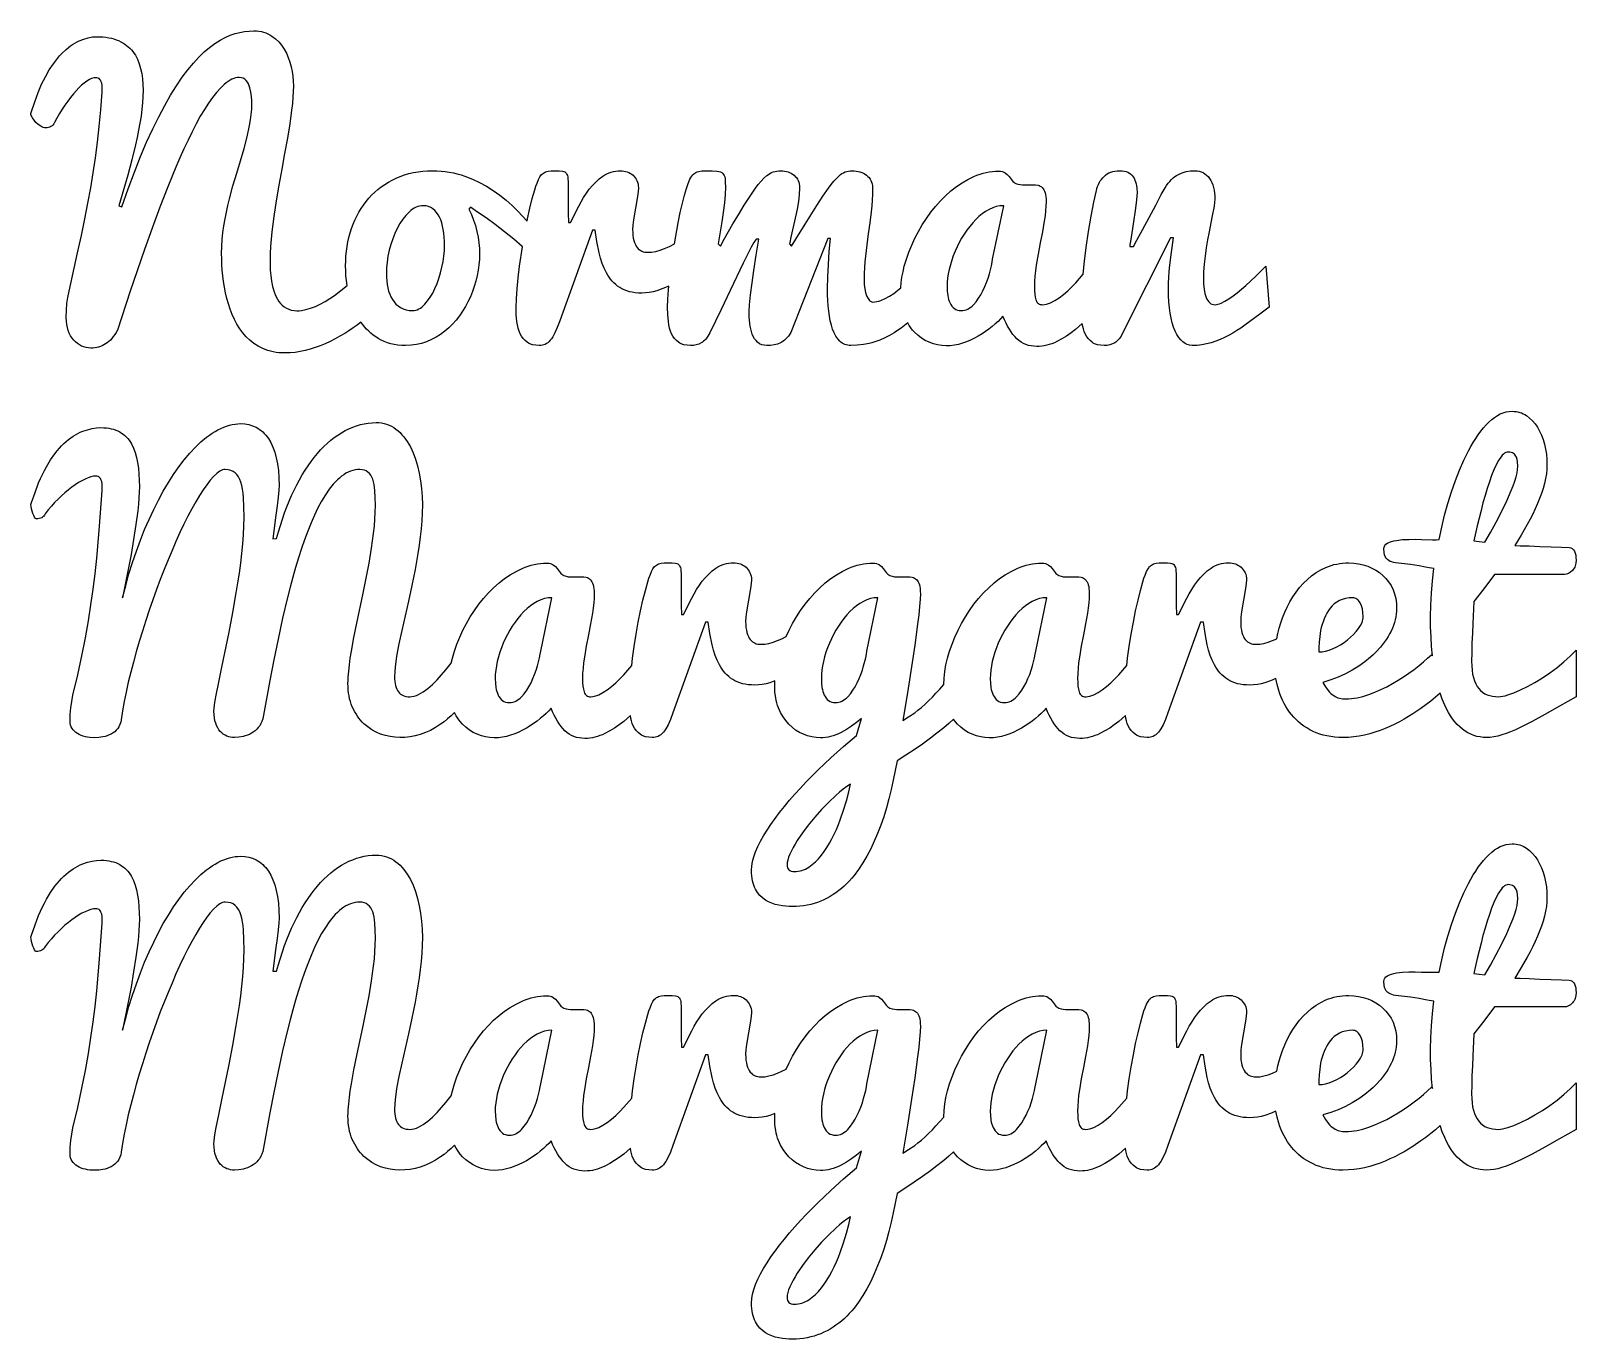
# Model space of a CAD drawing. Header units: millimetres. Extents: x -46.5 to 43.4, y -40.2 to 35.9.
import ezdxf

# ---------------------------------------------------------------- set-up
doc = ezdxf.new("R2010")
doc.units = ezdxf.units.MM
doc.layers.add('LAYER_1', color=7, linetype='CONTINUOUS')

msp = doc.modelspace()

# ---------------------------------------------------------------- linework, layer by layer
at = {"layer": 'LAYER_1'}
for points in [[(-33.55, 35.879), (-33.399, 35.874), (-33.254, 35.86), (-33.114, 35.837), (-32.981, 35.804), (-32.852, 35.763), (-32.73, 35.712), (-32.613, 35.651), (-32.501, 35.582), (-32.294, 35.423), (-32.105, 35.243), (-31.936, 35.042), (-31.786, 34.819), (-31.655, 34.58), (-31.544, 34.329), (-31.451, 34.066), (-31.378, 33.792), (-31.323, 33.512), (-31.283, 33.236), (-31.259, 32.961), (-31.251, 32.69), (-31.257, 32.363), (-31.276, 32.019), (-31.308, 31.656), (-31.352, 31.276), (-31.464, 30.475), (-31.601, 29.629), (-31.757, 28.745), (-31.929, 27.833), (-32.101, 26.909), (-32.258, 25.99), (-32.394, 25.081), (-32.506, 24.189), (-32.55, 23.753), (-32.582, 23.33), (-32.601, 22.919), (-32.607, 22.52), (-32.591, 21.954), (-32.566, 21.639), (-32.522, 21.318), (-32.457, 20.999), (-32.369, 20.688), (-32.314, 20.538), (-32.25, 20.397), (-32.176, 20.263), (-32.093, 20.137), (-32.001, 20.021), (-31.897, 19.917), (-31.783, 19.825), (-31.659, 19.745), (-31.523, 19.68), (-31.374, 19.634), (-31.213, 19.606), (-31.039, 19.597), (-30.911, 19.601), (-30.781, 19.613), (-30.516, 19.66), (-30.244, 19.74), (-29.964, 19.851), (-29.682, 19.986), (-29.403, 20.138), (-29.126, 20.307), (-28.852, 20.492), (-28.478, 20.77), (-28.119, 21.067), (-28.159, 21.349), (-28.188, 21.632), (-28.205, 21.917), (-28.211, 22.203), (-28.205, 22.492), (-28.189, 22.776), (-28.162, 23.055), (-28.124, 23.33), (-28.074, 23.599), (-28.014, 23.864), (-27.943, 24.124), (-27.861, 24.38), (-27.769, 24.628), (-27.668, 24.869), (-27.557, 25.101), (-27.436, 25.325), (-27.306, 25.541), (-27.167, 25.748), (-27.018, 25.947), (-26.86, 26.138), (-26.693, 26.32), (-26.516, 26.492), (-26.331, 26.653), (-26.136, 26.805), (-25.932, 26.947), (-25.719, 27.08), (-25.497, 27.202), (-25.266, 27.314), (-25.027, 27.414), (-24.78, 27.502), (-24.526, 27.575), (-24.265, 27.636), (-23.996, 27.683), (-23.721, 27.716), (-23.438, 27.736), (-23.147, 27.743), (-22.898, 27.738), (-22.652, 27.723), (-22.41, 27.699), (-22.173, 27.665), (-21.939, 27.621), (-21.709, 27.567), (-21.484, 27.504), (-21.262, 27.43), (-20.829, 27.261), (-20.41, 27.065), (-20.005, 26.842), (-19.615, 26.594), (-19.237, 26.322), (-18.873, 26.031), (-18.522, 25.721), (-18.184, 25.391), (-17.644, 24.809), (-17.618, 24.946), (-17.48, 25.566), (-17.342, 26.133), (-17.205, 26.625), (-17.136, 26.836), (-17.067, 27.023), (-16.982, 27.232), (-16.897, 27.393), (-16.806, 27.516), (-16.755, 27.567), (-16.701, 27.611), (-16.642, 27.647), (-16.577, 27.677), (-16.505, 27.7), (-16.426, 27.716), (-16.242, 27.736), (-16.018, 27.743), (-15.773, 27.736), (-15.589, 27.716), (-15.517, 27.699), (-15.455, 27.671), (-15.403, 27.635), (-15.361, 27.589), (-15.328, 27.533), (-15.302, 27.466), (-15.283, 27.388), (-15.271, 27.298), (-15.259, 27.073), (-15.255, 26.779), (-15.255, 25.831), (-15.25, 25.279), (-15.234, 24.734), (-15.118, 24.734), (-14.641, 25.683), (-14.503, 25.94), (-14.355, 26.19), (-14.196, 26.43), (-14.027, 26.662), (-13.846, 26.881), (-13.653, 27.082), (-13.449, 27.265), (-13.232, 27.43), (-13.119, 27.504), (-13.001, 27.567), (-12.879, 27.621), (-12.753, 27.665), (-12.622, 27.699), (-12.487, 27.723), (-12.348, 27.738), (-12.205, 27.743), (-12.105, 27.739), (-12.006, 27.726), (-11.909, 27.704), (-11.813, 27.674), (-11.72, 27.636), (-11.634, 27.591), (-11.553, 27.538), (-11.479, 27.478), (-11.411, 27.411), (-11.35, 27.336), (-11.297, 27.255), (-11.251, 27.166), (-11.214, 27.07), (-11.188, 26.968), (-11.172, 26.861), (-11.166, 26.747), (-11.18, 26.531), (-11.219, 26.244), (-11.336, 25.566), (-11.452, 24.877), (-11.492, 24.572), (-11.505, 24.321), (-11.501, 24.139), (-11.487, 23.972), (-11.464, 23.821), (-11.431, 23.686), (-11.391, 23.565), (-11.345, 23.457), (-11.293, 23.361), (-11.235, 23.278), (-11.172, 23.207), (-11.106, 23.147), (-11.035, 23.098), (-10.96, 23.061), (-10.882, 23.033), (-10.802, 23.013), (-10.721, 23.001), (-10.637, 22.997), (-10.396, 23.01), (-10.152, 23.05), (-9.904, 23.116), (-9.652, 23.209), (-9.353, 23.342), (-9.07, 23.487), (-8.852, 24.713), (-8.729, 25.312), (-8.603, 25.857), (-8.481, 26.329), (-8.37, 26.705), (-8.267, 27.009), (-8.169, 27.245), (-8.119, 27.34), (-8.067, 27.424), (-8.011, 27.496), (-7.951, 27.558), (-7.887, 27.609), (-7.818, 27.65), (-7.742, 27.683), (-7.66, 27.706), (-7.467, 27.734), (-7.226, 27.743), (-6.867, 27.736), (-6.595, 27.716), (-6.489, 27.699), (-6.397, 27.671), (-6.319, 27.635), (-6.256, 27.589), (-6.206, 27.533), (-6.168, 27.466), (-6.14, 27.388), (-6.124, 27.298), (-6.108, 27.073), (-6.103, 26.779), (-6.119, 26.366), (-6.166, 25.868), (-6.235, 25.322), (-6.315, 24.777), (-6.516, 23.484), (-6.399, 23.357), (-6.172, 23.76), (-5.663, 24.65), (-5.349, 25.181), (-5.012, 25.736), (-4.67, 26.269), (-4.344, 26.737), (-4.188, 26.944), (-4.028, 27.134), (-3.863, 27.305), (-3.693, 27.457), (-3.605, 27.524), (-3.512, 27.582), (-3.416, 27.631), (-3.316, 27.671), (-3.211, 27.703), (-3.102, 27.725), (-2.989, 27.738), (-2.872, 27.743), (-2.763, 27.739), (-2.657, 27.727), (-2.556, 27.706), (-2.459, 27.678), (-2.365, 27.642), (-2.276, 27.597), (-2.191, 27.544), (-2.109, 27.483), (-2.035, 27.415), (-1.97, 27.34), (-1.916, 27.258), (-1.871, 27.17), (-1.836, 27.074), (-1.811, 26.972), (-1.796, 26.863), (-1.791, 26.747), (-1.805, 26.345), (-1.844, 25.963), (-1.904, 25.598), (-1.977, 25.243), (-2.141, 24.56), (-2.3, 23.876), (-2.363, 23.569), (-2.374, 23.484), (-2.258, 23.357), (-2.014, 23.755), (-1.468, 24.639), (-0.78, 25.73), (-0.426, 26.268), (-0.096, 26.737), (0.057, 26.94), (0.211, 27.127), (0.364, 27.298), (0.518, 27.452), (0.597, 27.52), (0.68, 27.579), (0.768, 27.629), (0.86, 27.67), (0.956, 27.702), (1.056, 27.725), (1.161, 27.738), (1.27, 27.743), (1.392, 27.739), (1.509, 27.727), (1.622, 27.706), (1.73, 27.678), (1.832, 27.642), (1.93, 27.597), (2.024, 27.544), (2.112, 27.483), (2.193, 27.415), (2.263, 27.34), (2.322, 27.258), (2.37, 27.17), (2.408, 27.074), (2.435, 26.972), (2.451, 26.863), (2.456, 26.747), (2.452, 26.386), (2.438, 26.035), (2.415, 25.692), (2.382, 25.359), (2.303, 24.708), (2.213, 24.067), (2.123, 23.428), (2.043, 22.78), (2.011, 22.449), (1.988, 22.109), (1.974, 21.758), (1.969, 21.398), (1.978, 21.125), (2.006, 20.879), (2.053, 20.659), (2.117, 20.465), (2.196, 20.308), (2.238, 20.246), (2.282, 20.195), (2.328, 20.156), (2.376, 20.128), (2.426, 20.111), (2.478, 20.105), (2.59, 20.111), (2.705, 20.129), (2.823, 20.159), (2.944, 20.201), (3.19, 20.309), (3.442, 20.444), (3.693, 20.604), (3.94, 20.788), (4.101, 20.93), (4.129, 21.238), (4.173, 21.549), (4.234, 21.864), (4.31, 22.181), (4.432, 22.598), (4.575, 23.009), (4.739, 23.416), (4.925, 23.818), (5.13, 24.212), (5.352, 24.595), (5.593, 24.967), (5.852, 25.328), (6.125, 25.671), (6.412, 25.992), (6.711, 26.291), (7.022, 26.567), (7.344, 26.818), (7.675, 27.042), (8.014, 27.239), (8.362, 27.409), (8.539, 27.482), (8.716, 27.546), (8.894, 27.6), (9.073, 27.644), (9.253, 27.678), (9.434, 27.702), (9.615, 27.717), (9.798, 27.722), (9.913, 27.716), (10.015, 27.698), (10.103, 27.668), (10.179, 27.626), (10.305, 27.524), (10.407, 27.409), (10.581, 27.171), (10.626, 27.117), (10.677, 27.07), (10.732, 27.032), (10.793, 27.001), (10.922, 26.958), (11.053, 26.933), (11.187, 26.921), (11.323, 26.917), (11.561, 26.922), (11.8, 26.927), (11.953, 26.919), (12.096, 26.895), (12.163, 26.875), (12.226, 26.845), (12.285, 26.806), (12.34, 26.758), (12.39, 26.699), (12.434, 26.631), (12.472, 26.551), (12.504, 26.461), (12.53, 26.357), (12.548, 26.236), (12.559, 26.098), (12.562, 25.942), (12.556, 25.681), (12.536, 25.406), (12.503, 25.117), (12.456, 24.814), (12.345, 24.186), (12.223, 23.543), (12.102, 22.891), (11.99, 22.24), (11.944, 21.918), (11.911, 21.605), (11.891, 21.301), (11.884, 21.006), (11.89, 20.77), (11.907, 20.562), (11.935, 20.381), (11.974, 20.227), (12, 20.161), (12.032, 20.104), (12.071, 20.056), (12.116, 20.016), (12.168, 19.986), (12.226, 19.964), (12.29, 19.951), (12.361, 19.946), (12.474, 19.953), (12.589, 19.974), (12.707, 20.009), (12.827, 20.058), (13.072, 20.186), (13.32, 20.349), (13.569, 20.541), (13.818, 20.757), (14.06, 20.988), (14.289, 21.228), (14.714, 21.724), (14.796, 22.491), (14.893, 23.267), (15.028, 24.198), (15.179, 25.095), (15.335, 25.91), (15.486, 26.599), (15.519, 26.718), (15.558, 26.833), (15.604, 26.942), (15.657, 27.046), (15.717, 27.146), (15.783, 27.24), (15.856, 27.33), (15.936, 27.415), (16.023, 27.491), (16.118, 27.558), (16.22, 27.615), (16.33, 27.661), (16.447, 27.697), (16.571, 27.722), (16.703, 27.738), (16.842, 27.743), (16.98, 27.737), (17.106, 27.721), (17.222, 27.694), (17.327, 27.656), (17.421, 27.606), (17.503, 27.546), (17.575, 27.475), (17.637, 27.393), (17.689, 27.302), (17.734, 27.204), (17.772, 27.098), (17.803, 26.986), (17.828, 26.865), (17.845, 26.738), (17.859, 26.461), (17.851, 26.274), (17.827, 26.032), (17.748, 25.439), (17.647, 24.772), (17.547, 24.136), (17.467, 23.627), (17.443, 23.446), (17.435, 23.336), (17.647, 23.336), (17.848, 23.712), (18.166, 24.311), (18.553, 25.026), (18.94, 25.746), (19.268, 26.355), (19.49, 26.747), (19.577, 26.885), (19.666, 27.011), (19.758, 27.126), (19.853, 27.229), (19.951, 27.322), (20.052, 27.403), (20.157, 27.472), (20.264, 27.531), (20.487, 27.624), (20.722, 27.69), (20.969, 27.73), (21.228, 27.743), (21.357, 27.736), (21.479, 27.715), (21.594, 27.68), (21.703, 27.632), (21.805, 27.569), (21.9, 27.493), (21.988, 27.402), (22.07, 27.298), (22.143, 27.181), (22.207, 27.054), (22.26, 26.917), (22.304, 26.768), (22.338, 26.609), (22.363, 26.44), (22.377, 26.26), (22.382, 26.069), (22.37, 25.913), (22.335, 25.677), (22.213, 25.02), (22.049, 24.184), (21.963, 23.723), (21.884, 23.251), (21.817, 22.777), (21.763, 22.309), (21.727, 21.861), (21.715, 21.451), (21.725, 21.137), (21.756, 20.852), (21.807, 20.596), (21.879, 20.37), (21.923, 20.271), (21.973, 20.185), (22.028, 20.112), (22.09, 20.052), (22.157, 20.006), (22.23, 19.973), (22.308, 19.953), (22.393, 19.946), (22.475, 19.952), (22.564, 19.97), (22.658, 20), (22.758, 20.042), (22.973, 20.152), (23.203, 20.291), (23.444, 20.456), (23.691, 20.645), (24.183, 21.059), (24.758, 21.588), (25.359, 22.181), (25.539, 19.809), (25.009, 19.406), (24.125, 18.749), (23.897, 18.589), (23.665, 18.438), (23.429, 18.295), (23.187, 18.161), (22.941, 18.038), (22.69, 17.926), (22.433, 17.826), (22.17, 17.738), (21.902, 17.666), (21.628, 17.614), (21.346, 17.584), (21.058, 17.573), (20.915, 17.587), (20.778, 17.626), (20.647, 17.692), (20.522, 17.784), (20.402, 17.902), (20.288, 18.047), (20.18, 18.218), (20.078, 18.416), (19.985, 18.638), (19.904, 18.885), (19.836, 19.157), (19.78, 19.452), (19.737, 19.772), (19.706, 20.117), (19.687, 20.485), (19.681, 20.879), (19.686, 21.203), (19.702, 21.539), (19.729, 21.889), (19.766, 22.25), (19.861, 23.014), (19.978, 23.834), (19.808, 23.834), (17.033, 18.326), (16.923, 18.126), (16.808, 17.96), (16.685, 17.829), (16.621, 17.776), (16.556, 17.732), (16.418, 17.663), (16.27, 17.613), (16.111, 17.583), (15.942, 17.573), (15.735, 17.585), (15.55, 17.62), (15.385, 17.678), (15.311, 17.715), (15.242, 17.759), (15.118, 17.859), (15.008, 17.976), (14.914, 18.108), (14.835, 18.257), (14.779, 18.392), (14.732, 18.536), (14.694, 18.687), (14.667, 18.846), (14.279, 18.506), (14.02, 18.307), (13.751, 18.124), (13.474, 17.957), (13.187, 17.806), (13.042, 17.739), (12.896, 17.681), (12.75, 17.632), (12.605, 17.592), (12.459, 17.561), (12.313, 17.538), (12.168, 17.525), (12.022, 17.52), (11.851, 17.527), (11.687, 17.549), (11.531, 17.584), (11.381, 17.633), (11.239, 17.696), (11.105, 17.774), (10.977, 17.865), (10.857, 17.971), (10.742, 18.09), (10.632, 18.221), (10.525, 18.366), (10.423, 18.523), (10.324, 18.693), (10.229, 18.875), (10.139, 19.071), (10.052, 19.279), (9.917, 19.13), (9.768, 18.98), (9.605, 18.828), (9.427, 18.675), (9.237, 18.525), (9.039, 18.382), (8.832, 18.247), (8.616, 18.119), (8.394, 18), (8.168, 17.893), (7.936, 17.796), (7.7, 17.711), (7.462, 17.642), (7.223, 17.592), (6.985, 17.562), (6.747, 17.552), (6.494, 17.565), (6.245, 17.604), (5.999, 17.668), (5.756, 17.759), (5.522, 17.873), (5.302, 18.01), (5.096, 18.17), (4.904, 18.352), (4.794, 18.474), (4.691, 18.604), (4.596, 18.742), (4.509, 18.888), (4.317, 18.733), (4.12, 18.585), (3.918, 18.444), (3.712, 18.31), (3.449, 18.155), (3.173, 18.016), (2.884, 17.891), (2.584, 17.78), (2.428, 17.732), (2.266, 17.69), (1.929, 17.625), (1.573, 17.586), (1.196, 17.573), (1.102, 17.577), (1.013, 17.589), (0.927, 17.608), (0.845, 17.636), (0.767, 17.671), (0.692, 17.713), (0.622, 17.764), (0.555, 17.822), (0.432, 17.959), (0.321, 18.12), (0.222, 18.306), (0.137, 18.516), (0.063, 18.749), (0, 19.001), (-0.051, 19.273), (-0.091, 19.565), (-0.121, 19.873), (-0.143, 20.195), (-0.156, 20.53), (-0.16, 20.879), (-0.148, 21.566), (-0.112, 22.293), (-0.055, 23.044), (0.02, 23.802), (-0.139, 23.802), (-2.289, 18.326), (-2.431, 18.121), (-2.505, 18.033), (-2.581, 17.953), (-2.658, 17.883), (-2.738, 17.822), (-2.82, 17.77), (-2.904, 17.727), (-3.08, 17.66), (-3.269, 17.612), (-3.472, 17.583), (-3.688, 17.573), (-3.848, 17.585), (-3.992, 17.62), (-4.119, 17.678), (-4.228, 17.759), (-4.323, 17.858), (-4.407, 17.971), (-4.479, 18.096), (-4.54, 18.236), (-4.591, 18.385), (-4.633, 18.541), (-4.665, 18.705), (-4.689, 18.876), (-4.716, 19.221), (-4.726, 19.554), (-4.705, 19.946), (-4.641, 20.529), (-4.546, 21.223), (-4.44, 21.948), (-4.31, 22.828), (-4.154, 23.77), (-4.313, 23.77), (-4.449, 23.572), (-4.604, 23.294), (-5.065, 22.362), (-5.822, 20.767), (-6.35, 19.664), (-7.014, 18.315), (-7.124, 18.115), (-7.243, 17.951), (-7.306, 17.882), (-7.37, 17.821), (-7.437, 17.77), (-7.506, 17.727), (-7.65, 17.66), (-7.802, 17.612), (-7.96, 17.583), (-8.126, 17.573), (-8.333, 17.585), (-8.518, 17.62), (-8.682, 17.678), (-8.756, 17.715), (-8.825, 17.759), (-8.95, 17.859), (-9.06, 17.976), (-9.154, 18.108), (-9.233, 18.257), (-9.299, 18.418), (-9.352, 18.59), (-9.394, 18.773), (-9.424, 18.966), (-9.46, 19.37), (-9.471, 19.787), (-9.458, 20.261), (-9.419, 20.815), (-9.395, 21.032), (-9.742, 20.882), (-10.102, 20.757), (-10.317, 20.699), (-10.535, 20.657), (-10.754, 20.633), (-10.976, 20.624), (-11.17, 20.629), (-11.354, 20.644), (-11.528, 20.67), (-11.693, 20.705), (-11.849, 20.75), (-11.995, 20.806), (-12.131, 20.872), (-12.258, 20.947), (-12.376, 21.031), (-12.489, 21.121), (-12.595, 21.218), (-12.694, 21.321), (-12.788, 21.43), (-12.875, 21.545), (-12.956, 21.667), (-13.031, 21.795), (-13.165, 22.065), (-13.28, 22.351), (-13.376, 22.653), (-13.455, 22.971), (-13.579, 23.626), (-13.677, 24.29), (-13.846, 24.29), (-15.743, 19.004), (-15.887, 18.626), (-16.023, 18.32), (-16.157, 18.075), (-16.225, 17.972), (-16.294, 17.881), (-16.364, 17.802), (-16.437, 17.736), (-16.512, 17.683), (-16.59, 17.642), (-16.672, 17.612), (-16.757, 17.591), (-16.846, 17.578), (-16.94, 17.573), (-17.146, 17.585), (-17.332, 17.62), (-17.496, 17.678), (-17.57, 17.715), (-17.639, 17.759), (-17.764, 17.859), (-17.873, 17.976), (-17.968, 18.108), (-18.047, 18.257), (-18.112, 18.418), (-18.166, 18.59), (-18.208, 18.773), (-18.237, 18.966), (-18.273, 19.37), (-18.285, 19.787), (-18.272, 20.292), (-18.232, 20.873), (-18.17, 21.51), (-18.089, 22.181), (-17.917, 23.318), (-17.925, 23.326), (-18.427, 23.765), (-18.958, 24.194), (-19.499, 24.606), (-20.033, 24.994), (-20.526, 25.34), (-20.944, 25.624), (-21.029, 25.508), (-20.885, 25.196), (-20.76, 24.876), (-20.654, 24.547), (-20.568, 24.21), (-20.501, 23.872), (-20.453, 23.541), (-20.424, 23.218), (-20.414, 22.902), (-20.423, 22.589), (-20.449, 22.274), (-20.492, 21.958), (-20.552, 21.641), (-20.628, 21.326), (-20.72, 21.016), (-20.827, 20.712), (-20.949, 20.412), (-21.086, 20.12), (-21.238, 19.838), (-21.404, 19.564), (-21.585, 19.3), (-21.779, 19.049), (-21.987, 18.815), (-22.209, 18.599), (-22.443, 18.4), (-22.69, 18.219), (-22.947, 18.058), (-23.217, 17.917), (-23.497, 17.796), (-23.788, 17.699), (-24.087, 17.629), (-24.397, 17.587), (-24.715, 17.573), (-24.944, 17.58), (-25.164, 17.599), (-25.376, 17.631), (-25.58, 17.675), (-25.775, 17.733), (-25.962, 17.803), (-26.14, 17.886), (-26.309, 17.981), (-26.458, 18.078), (-26.6, 18.181), (-26.736, 18.291), (-26.865, 18.407), (-26.988, 18.53), (-27.104, 18.66), (-27.214, 18.796), (-27.318, 18.939), (-27.544, 18.764), (-27.776, 18.596), (-28.014, 18.434), (-28.259, 18.278), (-28.538, 18.111), (-28.821, 17.956), (-29.108, 17.812), (-29.397, 17.679), (-29.689, 17.559), (-29.981, 17.453), (-30.274, 17.361), (-30.568, 17.282), (-30.861, 17.22), (-31.152, 17.175), (-31.441, 17.148), (-31.728, 17.139), (-31.91, 17.143), (-32.087, 17.155), (-32.259, 17.175), (-32.424, 17.203), (-32.584, 17.238), (-32.739, 17.282), (-32.888, 17.334), (-33.031, 17.393), (-33.302, 17.532), (-33.554, 17.693), (-33.787, 17.876), (-34, 18.082), (-34.196, 18.308), (-34.375, 18.552), (-34.537, 18.814), (-34.683, 19.094), (-34.814, 19.387), (-34.931, 19.688), (-35.034, 19.998), (-35.123, 20.317), (-35.199, 20.641), (-35.263, 20.969), (-35.316, 21.298), (-35.356, 21.631), (-35.386, 21.962), (-35.408, 22.287), (-35.421, 22.608), (-35.425, 22.923), (-35.417, 23.334), (-35.392, 23.741), (-35.35, 24.145), (-35.292, 24.544), (-35.223, 24.939), (-35.145, 25.332), (-35.061, 25.721), (-34.969, 26.106), (-34.768, 26.865), (-34.546, 27.605), (-34.323, 28.327), (-34.122, 29.03), (-33.946, 29.713), (-33.799, 30.375), (-33.741, 30.698), (-33.7, 31.015), (-33.675, 31.326), (-33.666, 31.631), (-33.672, 31.816), (-33.688, 32.054), (-33.721, 32.314), (-33.778, 32.563), (-33.817, 32.681), (-33.866, 32.791), (-33.926, 32.893), (-33.995, 32.987), (-34.076, 33.065), (-34.17, 33.122), (-34.277, 33.155), (-34.397, 33.167), (-34.504, 33.16), (-34.611, 33.142), (-34.719, 33.111), (-34.828, 33.067), (-34.937, 33.011), (-35.048, 32.943), (-35.159, 32.863), (-35.271, 32.769), (-35.498, 32.552), (-35.727, 32.297), (-35.959, 32.004), (-36.193, 31.673), (-36.429, 31.307), (-36.666, 30.909), (-36.903, 30.478), (-37.141, 30.015), (-37.379, 29.527), (-37.616, 29.019), (-37.853, 28.494), (-38.089, 27.949), (-38.558, 26.813), (-39.021, 25.619), (-39.474, 24.393), (-39.911, 23.161), (-40.743, 20.73), (-41.495, 18.474), (-41.57, 18.336), (-41.649, 18.209), (-41.73, 18.092), (-41.814, 17.985), (-41.901, 17.889), (-41.99, 17.803), (-42.083, 17.728), (-42.178, 17.663), (-42.276, 17.608), (-42.377, 17.559), (-42.481, 17.518), (-42.587, 17.485), (-42.697, 17.459), (-42.809, 17.44), (-42.924, 17.429), (-43.041, 17.425), (-43.178, 17.432), (-43.313, 17.454), (-43.446, 17.491), (-43.576, 17.542), (-43.702, 17.607), (-43.821, 17.686), (-43.933, 17.779), (-44.037, 17.886), (-44.133, 18.006), (-44.217, 18.14), (-44.291, 18.287), (-44.355, 18.447), (-44.406, 18.62), (-44.442, 18.804), (-44.464, 18.999), (-44.471, 19.205), (-44.461, 19.629), (-44.429, 20.01), (-44.376, 20.373), (-44.302, 20.741), (-43.809, 22.976), (-43.591, 23.98), (-43.391, 24.936), (-43.21, 25.853), (-43.047, 26.742), (-42.9, 27.618), (-42.766, 28.5), (-42.647, 29.397), (-42.544, 30.317), (-42.453, 31.281), (-42.374, 32.309), (-42.374, 32.552), (-42.382, 32.697), (-42.406, 32.833), (-42.45, 32.956), (-42.48, 33.011), (-42.517, 33.061), (-42.562, 33.102), (-42.616, 33.132), (-42.681, 33.15), (-42.755, 33.156), (-42.867, 33.143), (-42.99, 33.106), (-43.124, 33.043), (-43.269, 32.955), (-43.421, 32.845), (-43.576, 32.715), (-43.734, 32.566), (-43.894, 32.399), (-44.056, 32.214), (-44.22, 32.013), (-44.385, 31.798), (-44.551, 31.567), (-44.714, 31.324), (-44.87, 31.072), (-45.019, 30.81), (-45.16, 30.54), (-45.196, 30.466), (-45.242, 30.403), (-45.297, 30.352), (-45.361, 30.312), (-45.432, 30.282), (-45.507, 30.26), (-45.586, 30.247), (-45.669, 30.243), (-45.738, 30.249), (-45.809, 30.265), (-45.881, 30.294), (-45.955, 30.333), (-46.098, 30.432), (-46.23, 30.55), (-46.346, 30.681), (-46.442, 30.82), (-46.479, 30.89), (-46.505, 30.957), (-46.521, 31.02), (-46.527, 31.08), (-46.516, 31.138), (-46.484, 31.186), (-46.303, 31.761), (-46.109, 32.291), (-45.903, 32.776), (-45.795, 33.001), (-45.684, 33.214), (-45.456, 33.61), (-45.221, 33.966), (-44.979, 34.283), (-44.856, 34.426), (-44.731, 34.56), (-44.478, 34.799), (-44.224, 35.003), (-44.096, 35.092), (-43.967, 35.172), (-43.838, 35.244), (-43.709, 35.306), (-43.451, 35.408), (-43.195, 35.481), (-42.942, 35.525), (-42.692, 35.54), (-42.331, 35.525), (-42.161, 35.508), (-41.999, 35.483), (-41.845, 35.451), (-41.698, 35.411), (-41.558, 35.365), (-41.426, 35.312), (-41.301, 35.252), (-41.181, 35.187), (-41.068, 35.116), (-40.961, 35.039), (-40.86, 34.957), (-40.766, 34.869), (-40.677, 34.775), (-40.594, 34.676), (-40.518, 34.572), (-40.447, 34.462), (-40.322, 34.227), (-40.219, 33.972), (-40.139, 33.696), (-40.079, 33.402), (-40.036, 33.092), (-40.01, 32.767), (-40.001, 32.425), (-40.008, 32.069), (-40.03, 31.699), (-40.067, 31.317), (-40.118, 30.921), (-40.181, 30.515), (-40.255, 30.101), (-40.34, 29.68), (-40.435, 29.252), (-40.65, 28.38), (-40.891, 27.489), (-41.41, 25.698), (-41.23, 25.635), (-40.866, 26.681), (-40.504, 27.657), (-40.145, 28.564), (-39.789, 29.401), (-39.436, 30.174), (-39.086, 30.889), (-38.74, 31.546), (-38.396, 32.144), (-38.057, 32.688), (-37.724, 33.18), (-37.395, 33.62), (-37.072, 34.009), (-36.754, 34.352), (-36.439, 34.656), (-36.129, 34.921), (-35.822, 35.148), (-35.52, 35.338), (-35.224, 35.497), (-34.932, 35.624), (-34.646, 35.72), (-34.365, 35.789), (-34.089, 35.839), (-33.817, 35.869)], [(-24.302, 19.607), (-24.212, 19.613), (-24.123, 19.63), (-24.035, 19.659), (-23.947, 19.699), (-23.86, 19.75), (-23.774, 19.813), (-23.688, 19.887), (-23.603, 19.973), (-23.439, 20.167), (-23.285, 20.386), (-23.142, 20.628), (-23.01, 20.894), (-22.889, 21.18), (-22.781, 21.48), (-22.685, 21.794), (-22.602, 22.123), (-22.535, 22.456), (-22.487, 22.781), (-22.458, 23.099), (-22.448, 23.41), (-22.453, 23.65), (-22.467, 23.88), (-22.49, 24.102), (-22.522, 24.316), (-22.564, 24.518), (-22.615, 24.707), (-22.675, 24.881), (-22.745, 25.042), (-22.824, 25.187), (-22.914, 25.317), (-23.015, 25.431), (-23.126, 25.529), (-23.249, 25.608), (-23.383, 25.664), (-23.529, 25.698), (-23.688, 25.709), (-23.796, 25.703), (-23.902, 25.686), (-24.007, 25.657), (-24.111, 25.616), (-24.214, 25.564), (-24.315, 25.5), (-24.415, 25.425), (-24.514, 25.338), (-24.704, 25.14), (-24.882, 24.916), (-25.048, 24.666), (-25.202, 24.39), (-25.343, 24.094), (-25.467, 23.782), (-25.576, 23.456), (-25.669, 23.114), (-25.743, 22.767), (-25.796, 22.428), (-25.827, 22.095), (-25.838, 21.768), (-25.833, 21.549), (-25.817, 21.337), (-25.79, 21.131), (-25.753, 20.931), (-25.705, 20.742), (-25.645, 20.565), (-25.573, 20.4), (-25.488, 20.248), (-25.391, 20.11), (-25.279, 19.986), (-25.153, 19.877), (-25.012, 19.782), (-24.856, 19.706), (-24.686, 19.651), (-24.501, 19.618)], [(6.8, 21.006), (6.809, 20.745), (6.837, 20.492), (6.859, 20.371), (6.888, 20.256), (6.925, 20.148), (6.969, 20.047), (7.021, 19.954), (7.08, 19.87), (7.148, 19.795), (7.223, 19.729), (7.308, 19.676), (7.404, 19.638), (7.509, 19.615), (7.626, 19.607), (7.723, 19.613), (7.817, 19.629), (7.909, 19.655), (7.999, 19.692), (8.087, 19.74), (8.172, 19.798), (8.255, 19.867), (8.336, 19.946), (8.489, 20.124), (8.632, 20.32), (8.765, 20.532), (8.887, 20.762), (8.997, 21.002), (9.097, 21.247), (9.185, 21.495), (9.263, 21.747), (9.38, 22.213), (9.421, 22.415), (9.448, 22.595), (10.094, 25.709), (9.878, 25.695), (9.665, 25.655), (9.455, 25.587), (9.247, 25.492), (9.043, 25.374), (8.846, 25.236), (8.654, 25.08), (8.468, 24.904), (8.289, 24.712), (8.117, 24.507), (7.953, 24.288), (7.795, 24.056), (7.647, 23.815), (7.509, 23.568), (7.382, 23.315), (7.266, 23.055), (7.161, 22.793), (7.068, 22.53), (6.989, 22.266), (6.922, 22.001), (6.868, 21.741), (6.83, 21.488), (6.807, 21.243)], [(39.692, 13.748), (39.804, 13.744), (39.914, 13.732), (40.022, 13.713), (40.127, 13.685), (40.23, 13.649), (40.33, 13.605), (40.428, 13.554), (40.523, 13.494), (40.704, 13.356), (40.871, 13.197), (41.025, 13.017), (41.164, 12.816), (41.289, 12.595), (41.398, 12.357), (41.493, 12.1), (41.572, 11.826), (41.634, 11.539), (41.679, 11.247), (41.706, 10.949), (41.715, 10.644), (41.706, 10.381), (41.678, 10.111), (41.632, 9.833), (41.567, 9.548), (41.486, 9.258), (41.392, 8.965), (41.285, 8.67), (41.164, 8.372), (41.031, 8.072), (40.887, 7.77), (40.732, 7.465), (40.566, 7.159), (40.212, 6.548), (39.84, 5.941), (40.158, 5.925), (40.672, 5.909), (41.302, 5.883), (41.959, 5.856), (42.552, 5.835), (43.007, 5.814), (43.106, 5.797), (43.19, 5.756), (43.26, 5.691), (43.315, 5.602), (43.356, 5.495), (43.386, 5.374), (43.404, 5.241), (43.41, 5.094), (43.397, 4.917), (43.357, 4.757), (43.327, 4.684), (43.291, 4.615), (43.248, 4.55), (43.198, 4.49), (43.089, 4.388), (42.976, 4.315), (42.856, 4.271), (42.732, 4.257), (38.664, 4.257), (38.044, 3.425), (37.467, 2.689), (37.393, 1.397), (37.372, 0.83), (37.351, 0.252), (37.335, -0.298), (37.329, -0.786), (37.336, -1.06), (37.356, -1.313), (37.389, -1.542), (37.435, -1.75), (37.494, -1.937), (37.565, -2.106), (37.648, -2.257), (37.742, -2.391), (37.849, -2.506), (37.966, -2.605), (38.095, -2.686), (38.235, -2.751), (38.385, -2.799), (38.544, -2.834), (38.711, -2.855), (38.887, -2.862), (39.005, -2.855), (39.137, -2.835), (39.283, -2.802), (39.443, -2.756), (39.792, -2.63), (40.174, -2.465), (40.581, -2.262), (41.01, -2.025), (41.447, -1.759), (41.879, -1.469), (42.299, -1.159), (42.7, -0.833), (42.891, -0.665), (43.074, -0.496), (43.246, -0.324), (43.41, -0.15), (43.41, -2.862), (42.449, -3.418), (41.598, -3.9), (40.848, -4.308), (40.184, -4.642), (39.883, -4.781), (39.599, -4.901), (39.332, -5.003), (39.083, -5.086), (38.847, -5.151), (38.623, -5.198), (38.41, -5.226), (38.209, -5.235), (38.01, -5.227), (37.818, -5.204), (37.632, -5.166), (37.451, -5.113), (37.277, -5.044), (37.108, -4.961), (36.946, -4.862), (36.789, -4.748), (36.639, -4.619), (36.494, -4.477), (36.357, -4.322), (36.225, -4.153), (36.1, -3.971), (35.981, -3.775), (35.868, -3.566), (35.762, -3.344), (35.623, -3.008), (35.5, -2.647), (35.226, -2.883), (34.946, -3.111), (34.662, -3.33), (34.374, -3.54), (33.901, -3.855), (33.394, -4.165), (33.128, -4.314), (32.856, -4.455), (32.578, -4.587), (32.292, -4.71), (32.001, -4.824), (31.704, -4.925), (31.402, -5.014), (31.095, -5.092), (30.784, -5.154), (30.472, -5.199), (30.157, -5.226), (29.84, -5.235), (29.595, -5.229), (29.358, -5.212), (29.128, -5.184), (28.906, -5.145), (28.692, -5.094), (28.486, -5.032), (28.288, -4.959), (28.097, -4.875), (27.915, -4.781), (27.74, -4.679), (27.572, -4.569), (27.413, -4.452), (27.261, -4.327), (27.117, -4.194), (26.981, -4.054), (26.853, -3.905), (26.732, -3.75), (26.619, -3.589), (26.514, -3.422), (26.417, -3.249), (26.328, -3.069), (26.246, -2.884), (26.172, -2.693), (26.106, -2.496), (26.012, -2.152), (25.942, -1.801), (25.622, -1.937), (25.29, -2.052), (25.075, -2.109), (24.857, -2.151), (24.638, -2.176), (24.416, -2.184), (24.222, -2.179), (24.038, -2.164), (23.864, -2.139), (23.699, -2.103), (23.543, -2.058), (23.397, -2.002), (23.261, -1.937), (23.134, -1.861), (23.016, -1.777), (22.903, -1.687), (22.797, -1.59), (22.697, -1.487), (22.604, -1.378), (22.517, -1.263), (22.436, -1.141), (22.361, -1.013), (22.227, -0.743), (22.112, -0.457), (22.016, -0.155), (21.937, 0.162), (21.813, 0.818), (21.715, 1.481), (21.545, 1.481), (19.649, -3.805), (19.505, -4.182), (19.369, -4.488), (19.235, -4.733), (19.167, -4.837), (19.098, -4.928), (19.028, -5.006), (18.955, -5.072), (18.88, -5.125), (18.802, -5.166), (18.72, -5.196), (18.635, -5.218), (18.546, -5.23), (18.452, -5.235), (18.246, -5.223), (18.06, -5.188), (17.896, -5.131), (17.822, -5.093), (17.753, -5.049), (17.628, -4.949), (17.519, -4.832), (17.424, -4.7), (17.345, -4.552), (17.289, -4.416), (17.242, -4.272), (17.205, -4.121), (17.177, -3.962), (16.789, -4.303), (16.53, -4.501), (16.262, -4.684), (15.985, -4.851), (15.698, -5.002), (15.552, -5.069), (15.407, -5.127), (15.261, -5.176), (15.115, -5.216), (14.97, -5.248), (14.824, -5.27), (14.678, -5.283), (14.533, -5.288), (14.362, -5.281), (14.198, -5.26), (14.041, -5.224), (13.892, -5.175), (13.75, -5.112), (13.615, -5.035), (13.488, -4.943), (13.367, -4.838), (13.253, -4.719), (13.142, -4.587), (13.036, -4.443), (12.933, -4.285), (12.835, -4.115), (12.74, -3.933), (12.649, -3.737), (12.562, -3.529), (12.428, -3.678), (12.279, -3.829), (12.115, -3.98), (11.937, -4.133), (11.748, -4.283), (11.549, -4.426), (11.343, -4.561), (11.127, -4.689), (10.905, -4.808), (10.678, -4.916), (10.447, -5.012), (10.211, -5.097), (9.972, -5.167), (9.734, -5.216), (9.496, -5.246), (9.257, -5.256), (9.005, -5.243), (8.755, -5.204), (8.509, -5.14), (8.267, -5.049), (8.033, -4.935), (7.813, -4.798), (7.606, -4.638), (7.414, -4.456), (7.292, -4.319), (7.18, -4.17), (6.897, -4.423), (6.604, -4.668), (6.21, -4.982), (5.825, -5.277), (5.366, -5.613), (4.89, -5.945), (4.397, -6.27), (3.887, -6.591), (3.781, -7.154), (3.667, -7.71), (3.543, -8.258), (3.41, -8.799), (3.266, -9.328), (3.109, -9.84), (2.94, -10.335), (2.758, -10.812), (2.564, -11.271), (2.356, -11.711), (2.135, -12.132), (1.9, -12.534), (1.651, -12.912), (1.387, -13.262), (1.248, -13.426), (1.106, -13.584), (0.96, -13.735), (0.809, -13.879), (0.655, -14.015), (0.496, -14.144), (0.332, -14.265), (0.164, -14.378), (-0.008, -14.483), (-0.185, -14.581), (-0.366, -14.671), (-0.552, -14.753), (-0.743, -14.826), (-0.938, -14.89), (-1.138, -14.943), (-1.344, -14.987), (-1.554, -15.021), (-1.77, -15.046), (-1.99, -15.06), (-2.215, -15.065), (-2.399, -15.061), (-2.59, -15.047), (-2.788, -15.024), (-2.994, -14.991), (-3.199, -14.945), (-3.396, -14.88), (-3.586, -14.796), (-3.767, -14.695), (-3.937, -14.571), (-4.091, -14.424), (-4.231, -14.254), (-4.355, -14.059), (-4.41, -13.951), (-4.457, -13.835), (-4.497, -13.71), (-4.53, -13.577), (-4.555, -13.435), (-4.573, -13.284), (-4.584, -13.125), (-4.588, -12.957), (-4.573, -12.711), (-4.527, -12.45), (-4.451, -12.174), (-4.344, -11.882), (-4.211, -11.579), (-4.056, -11.268), (-3.878, -10.949), (-3.677, -10.621), (-3.455, -10.287), (-3.214, -9.946), (-2.952, -9.599), (-2.671, -9.244), (-2.373, -8.887), (-2.063, -8.531), (-1.74, -8.175), (-1.405, -7.82), (-1.059, -7.466), (-0.706, -7.115), (0.025, -6.421), (0.776, -5.749), (1.535, -5.108), (1.821, -4.123), (1.532, -4.364), (1.237, -4.582), (0.936, -4.775), (0.629, -4.943), (0.475, -5.017), (0.322, -5.08), (0.17, -5.134), (0.019, -5.178), (-0.131, -5.212), (-0.28, -5.236), (-0.427, -5.251), (-0.573, -5.256), (-0.826, -5.243), (-1.075, -5.204), (-1.321, -5.14), (-1.564, -5.049), (-1.798, -4.935), (-2.018, -4.798), (-2.224, -4.638), (-2.416, -4.456), (-2.593, -4.252), (-2.75, -4.027), (-2.889, -3.781), (-3.01, -3.513), (-3.062, -3.372), (-3.107, -3.226), (-3.145, -3.076), (-3.176, -2.921), (-3.218, -2.599), (-3.232, -2.258), (-3.221, -1.945), (-3.523, -2.052), (-3.739, -2.109), (-3.956, -2.151), (-4.176, -2.176), (-4.397, -2.184), (-4.591, -2.179), (-4.775, -2.164), (-4.95, -2.139), (-5.115, -2.103), (-5.27, -2.058), (-5.416, -2.002), (-5.553, -1.937), (-5.679, -1.861), (-5.798, -1.777), (-5.91, -1.687), (-6.016, -1.59), (-6.116, -1.487), (-6.21, -1.378), (-6.297, -1.263), (-6.378, -1.141), (-6.452, -1.013), (-6.586, -0.743), (-6.701, -0.457), (-6.798, -0.155), (-6.876, 0.162), (-7.001, 0.818), (-7.099, 1.481), (-7.268, 1.481), (-9.164, -3.805), (-9.309, -4.182), (-9.445, -4.488), (-9.579, -4.733), (-9.647, -4.837), (-9.715, -4.928), (-9.785, -5.006), (-9.858, -5.072), (-9.934, -5.125), (-10.012, -5.166), (-10.093, -5.196), (-10.179, -5.218), (-10.268, -5.23), (-10.361, -5.235), (-10.568, -5.223), (-10.753, -5.188), (-10.917, -5.131), (-10.992, -5.093), (-11.06, -5.049), (-11.185, -4.949), (-11.295, -4.832), (-11.389, -4.7), (-11.468, -4.552), (-11.524, -4.416), (-11.571, -4.272), (-11.609, -4.121), (-11.636, -3.962), (-12.024, -4.303), (-12.283, -4.501), (-12.551, -4.684), (-12.829, -4.851), (-13.116, -5.002), (-13.261, -5.069), (-13.407, -5.127), (-13.553, -5.176), (-13.698, -5.216), (-13.844, -5.248), (-13.99, -5.27), (-14.135, -5.283), (-14.281, -5.288), (-14.452, -5.281), (-14.616, -5.26), (-14.772, -5.224), (-14.922, -5.175), (-15.064, -5.112), (-15.198, -5.035), (-15.326, -4.943), (-15.446, -4.838), (-15.561, -4.719), (-15.671, -4.587), (-15.778, -4.443), (-15.88, -4.285), (-15.979, -4.115), (-16.074, -3.933), (-16.164, -3.737), (-16.251, -3.529), (-16.386, -3.678), (-16.535, -3.829), (-16.698, -3.98), (-16.876, -4.133), (-17.066, -4.283), (-17.264, -4.426), (-17.471, -4.561), (-17.687, -4.689), (-17.909, -4.808), (-18.135, -4.916), (-18.367, -5.012), (-18.603, -5.097), (-18.841, -5.167), (-19.08, -5.216), (-19.318, -5.246), (-19.556, -5.256), (-19.809, -5.243), (-20.058, -5.204), (-20.304, -5.14), (-20.547, -5.049), (-20.781, -4.935), (-21.001, -4.798), (-21.207, -4.638), (-21.399, -4.456), (-21.534, -4.304), (-21.658, -4.14), (-21.772, -3.964), (-21.875, -3.775), (-22.074, -3.971), (-22.275, -4.151), (-22.477, -4.316), (-22.681, -4.467), (-22.974, -4.656), (-23.268, -4.818), (-23.564, -4.95), (-23.862, -5.055), (-24.161, -5.133), (-24.46, -5.19), (-24.757, -5.224), (-25.054, -5.235), (-25.338, -5.222), (-25.62, -5.184), (-25.897, -5.122), (-26.172, -5.034), (-26.437, -4.921), (-26.687, -4.783), (-26.922, -4.621), (-27.141, -4.435), (-27.244, -4.333), (-27.342, -4.224), (-27.435, -4.11), (-27.522, -3.99), (-27.604, -3.864), (-27.681, -3.732), (-27.819, -3.45), (-27.879, -3.3), (-27.93, -3.145), (-27.974, -2.984), (-28.01, -2.818), (-28.037, -2.647), (-28.057, -2.47), (-28.069, -2.287), (-28.073, -2.099), (-28.068, -1.919), (-28.052, -1.728), (-28.025, -1.368), (-27.986, -0.996), (-27.935, -0.613), (-27.872, -0.219), (-27.725, 0.593), (-27.559, 1.428), (-27.194, 3.155), (-27.011, 4.033), (-26.844, 4.908), (-26.699, 5.777), (-26.58, 6.635), (-26.533, 7.057), (-26.5, 7.47), (-26.48, 7.875), (-26.474, 8.272), (-26.482, 8.726), (-26.505, 9.135), (-26.525, 9.321), (-26.553, 9.492), (-26.589, 9.649), (-26.633, 9.792), (-26.685, 9.919), (-26.749, 10.031), (-26.823, 10.128), (-26.908, 10.21), (-27.005, 10.275), (-27.117, 10.321), (-27.244, 10.349), (-27.385, 10.358), (-27.524, 10.352), (-27.661, 10.334), (-27.797, 10.303), (-27.93, 10.26), (-28.062, 10.205), (-28.191, 10.138), (-28.318, 10.058), (-28.444, 9.966), (-28.568, 9.864), (-28.69, 9.752), (-28.81, 9.631), (-28.929, 9.5), (-29.161, 9.212), (-29.387, 8.886), (-29.606, 8.526), (-29.817, 8.134), (-30.021, 7.71), (-30.218, 7.255), (-30.409, 6.774), (-30.594, 6.273), (-30.774, 5.754), (-30.949, 5.215), (-31.118, 4.661), (-31.282, 4.093), (-31.439, 3.511), (-31.59, 2.917), (-31.876, 1.71), (-32.141, 0.496), (-32.387, -0.714), (-32.618, -1.909), (-33.031, -4.154), (-33.079, -4.297), (-33.138, -4.428), (-33.209, -4.549), (-33.29, -4.657), (-33.381, -4.756), (-33.478, -4.844), (-33.582, -4.923), (-33.693, -4.991), (-33.808, -5.05), (-33.927, -5.101), (-34.049, -5.143), (-34.175, -5.177), (-34.429, -5.22), (-34.683, -5.235), (-34.794, -5.229), (-34.904, -5.214), (-35.014, -5.187), (-35.123, -5.15), (-35.228, -5.101), (-35.327, -5.04), (-35.419, -4.966), (-35.504, -4.88), (-35.582, -4.781), (-35.653, -4.669), (-35.715, -4.545), (-35.769, -4.409), (-35.813, -4.258), (-35.845, -4.091), (-35.864, -3.908), (-35.87, -3.709), (-35.862, -3.547), (-35.838, -3.335), (-35.798, -3.073), (-35.743, -2.761), (-35.598, -2.022), (-35.42, -1.151), (-34.996, 0.904), (-34.776, 2.032), (-34.572, 3.182), (-34.478, 3.76), (-34.393, 4.335), (-34.317, 4.907), (-34.249, 5.475), (-34.193, 6.03), (-34.154, 6.563), (-34.13, 7.074), (-34.122, 7.562), (-34.13, 8.184), (-34.154, 8.738), (-34.175, 8.987), (-34.207, 9.217), (-34.249, 9.427), (-34.302, 9.617), (-34.367, 9.786), (-34.444, 9.935), (-34.533, 10.062), (-34.636, 10.168), (-34.753, 10.251), (-34.889, 10.311), (-35.042, 10.347), (-35.213, 10.358), (-35.289, 10.352), (-35.367, 10.333), (-35.447, 10.302), (-35.531, 10.258), (-35.617, 10.201), (-35.706, 10.132), (-35.891, 9.956), (-36.085, 9.735), (-36.287, 9.477), (-36.496, 9.179), (-36.712, 8.844), (-36.933, 8.473), (-37.158, 8.072), (-37.386, 7.639), (-37.618, 7.175), (-37.85, 6.686), (-38.082, 6.178), (-38.314, 5.651), (-38.545, 5.104), (-38.773, 4.542), (-38.997, 3.967), (-39.218, 3.379), (-39.434, 2.779), (-39.645, 2.173), (-39.846, 1.566), (-40.039, 0.96), (-40.224, 0.353), (-40.398, -0.25), (-40.563, -0.847), (-40.716, -1.436), (-40.859, -2.02), (-40.988, -2.591), (-41.1, -3.144), (-41.195, -3.679), (-41.272, -4.197), (-41.301, -4.348), (-41.344, -4.485), (-41.401, -4.608), (-41.474, -4.716), (-41.557, -4.811), (-41.648, -4.896), (-41.748, -4.97), (-41.855, -5.034), (-41.968, -5.087), (-42.085, -5.133), (-42.207, -5.17), (-42.332, -5.198), (-42.581, -5.233), (-42.819, -5.245), (-43.09, -5.231), (-43.223, -5.213), (-43.354, -5.187), (-43.48, -5.154), (-43.599, -5.113), (-43.71, -5.064), (-43.815, -5.007), (-43.91, -4.943), (-43.995, -4.872), (-44.069, -4.795), (-44.133, -4.71), (-44.183, -4.62), (-44.22, -4.524), (-44.242, -4.421), (-44.249, -4.313), (-44.238, -3.896), (-44.207, -3.513), (-44.154, -3.147), (-44.08, -2.777), (-43.801, -1.581), (-43.56, -0.473), (-43.354, 0.564), (-43.179, 1.545), (-43.031, 2.484), (-42.904, 3.393), (-42.794, 4.291), (-42.697, 5.194), (-42.611, 6.115), (-42.533, 7.064), (-42.374, 9.13), (-42.374, 9.373), (-42.382, 9.518), (-42.406, 9.654), (-42.45, 9.777), (-42.48, 9.832), (-42.517, 9.882), (-42.562, 9.923), (-42.616, 9.953), (-42.681, 9.971), (-42.755, 9.977), (-42.889, 9.966), (-43.037, 9.933), (-43.199, 9.879), (-43.375, 9.802), (-43.56, 9.707), (-43.75, 9.597), (-43.944, 9.472), (-44.143, 9.331), (-44.344, 9.176), (-44.546, 9.009), (-44.747, 8.829), (-44.948, 8.637), (-45.145, 8.435), (-45.335, 8.225), (-45.516, 8.008), (-45.69, 7.784), (-45.726, 7.71), (-45.772, 7.648), (-45.827, 7.597), (-45.891, 7.557), (-45.962, 7.526), (-46.037, 7.505), (-46.115, 7.492), (-46.198, 7.488), (-46.225, 7.493), (-46.252, 7.51), (-46.309, 7.578), (-46.365, 7.677), (-46.415, 7.795), (-46.459, 7.926), (-46.495, 8.065), (-46.519, 8.201), (-46.527, 8.325), (-46.516, 8.383), (-46.484, 8.43), (-46.287, 9.03), (-46.078, 9.579), (-45.968, 9.834), (-45.856, 10.076), (-45.74, 10.306), (-45.621, 10.523), (-45.377, 10.923), (-45.126, 11.28), (-44.998, 11.443), (-44.868, 11.595), (-44.737, 11.737), (-44.604, 11.868), (-44.335, 12.101), (-44.2, 12.204), (-44.064, 12.298), (-43.927, 12.383), (-43.79, 12.459), (-43.652, 12.525), (-43.513, 12.583), (-43.238, 12.676), (-42.969, 12.742), (-42.705, 12.782), (-42.448, 12.795), (-42.287, 12.791), (-42.134, 12.779), (-41.987, 12.76), (-41.847, 12.733), (-41.714, 12.698), (-41.588, 12.655), (-41.469, 12.604), (-41.357, 12.546), (-41.251, 12.481), (-41.151, 12.409), (-41.057, 12.331), (-40.968, 12.247), (-40.885, 12.156), (-40.807, 12.059), (-40.735, 11.956), (-40.669, 11.847), (-40.551, 11.61), (-40.453, 11.35), (-40.374, 11.067), (-40.314, 10.761), (-40.27, 10.435), (-40.238, 10.091), (-40.219, 9.73), (-40.213, 9.352), (-40.219, 9.043), (-40.237, 8.709), (-40.267, 8.349), (-40.308, 7.964), (-40.416, 7.15), (-40.547, 6.296), (-40.696, 5.421), (-40.859, 4.543), (-41.188, 2.901), (-41.01, 3.598), (-40.818, 4.282), (-40.611, 4.952), (-40.388, 5.607), (-40.152, 6.246), (-39.906, 6.863), (-39.649, 7.459), (-39.381, 8.033), (-39.104, 8.584), (-38.819, 9.108), (-38.524, 9.606), (-38.221, 10.078), (-37.912, 10.52), (-37.598, 10.929), (-37.279, 11.306), (-36.956, 11.651), (-36.629, 11.961), (-36.3, 12.233), (-36.135, 12.356), (-35.969, 12.469), (-35.803, 12.573), (-35.637, 12.668), (-35.47, 12.752), (-35.304, 12.825), (-35.138, 12.887), (-34.972, 12.938), (-34.807, 12.977), (-34.642, 13.005), (-34.477, 13.022), (-34.313, 13.028), (-34.074, 13.015), (-33.844, 12.975), (-33.623, 12.909), (-33.412, 12.816), (-33.311, 12.759), (-33.213, 12.696), (-33.119, 12.624), (-33.028, 12.546), (-32.941, 12.46), (-32.858, 12.367), (-32.702, 12.159), (-32.562, 11.922), (-32.439, 11.656), (-32.332, 11.361), (-32.242, 11.036), (-32.17, 10.682), (-32.118, 10.295), (-32.088, 9.876), (-32.077, 9.426), (-32.093, 9.161), (-32.136, 8.748), (-32.199, 8.245), (-32.268, 7.71), (-32.448, 6.333), (-32.226, 6.344), (-32.119, 6.731), (-32.007, 7.108), (-31.889, 7.475), (-31.765, 7.832), (-31.635, 8.179), (-31.499, 8.517), (-31.357, 8.844), (-31.209, 9.161), (-31.056, 9.468), (-30.898, 9.763), (-30.735, 10.046), (-30.568, 10.317), (-30.396, 10.577), (-30.22, 10.825), (-30.039, 11.061), (-29.853, 11.285), (-29.663, 11.497), (-29.47, 11.697), (-29.272, 11.883), (-29.072, 12.057), (-28.867, 12.218), (-28.659, 12.367), (-28.447, 12.502), (-28.232, 12.625), (-28.014, 12.735), (-27.794, 12.829), (-27.572, 12.909), (-27.348, 12.975), (-27.121, 13.026), (-26.893, 13.062), (-26.663, 13.084), (-26.431, 13.091), (-26.272, 13.086), (-26.117, 13.068), (-25.967, 13.038), (-25.821, 12.996), (-25.679, 12.943), (-25.542, 12.877), (-25.41, 12.8), (-25.282, 12.71), (-25.159, 12.611), (-25.041, 12.503), (-24.928, 12.386), (-24.82, 12.261), (-24.717, 12.128), (-24.619, 11.986), (-24.527, 11.836), (-24.44, 11.677), (-24.28, 11.338), (-24.14, 10.97), (-24.021, 10.575), (-23.921, 10.152), (-23.842, 9.709), (-23.786, 9.253), (-23.752, 8.784), (-23.741, 8.303), (-23.748, 7.845), (-23.771, 7.38), (-23.809, 6.91), (-23.862, 6.434), (-23.927, 5.956), (-23.999, 5.48), (-24.078, 5.008), (-24.164, 4.537), (-24.351, 3.609), (-24.551, 2.7), (-24.938, 0.994), (-25.103, 0.219), (-25.24, -0.494), (-25.293, -0.824), (-25.331, -1.131), (-25.354, -1.415), (-25.361, -1.675), (-25.358, -1.826), (-25.347, -1.966), (-25.329, -2.096), (-25.304, -2.214), (-25.272, -2.322), (-25.233, -2.419), (-25.187, -2.506), (-25.134, -2.581), (-25.073, -2.647), (-25.007, -2.704), (-24.934, -2.752), (-24.854, -2.792), (-24.768, -2.822), (-24.676, -2.844), (-24.577, -2.858), (-24.471, -2.862), (-24.348, -2.854), (-24.221, -2.829), (-24.091, -2.787), (-23.958, -2.729), (-23.823, -2.658), (-23.688, -2.576), (-23.553, -2.483), (-23.417, -2.38), (-23.149, -2.147), (-22.883, -1.882), (-22.623, -1.597), (-22.374, -1.305), (-22.058, -0.904), (-21.993, -0.627), (-21.871, -0.211), (-21.728, 0.201), (-21.564, 0.608), (-21.378, 1.01), (-21.173, 1.404), (-20.951, 1.787), (-20.71, 2.159), (-20.451, 2.519), (-20.178, 2.863), (-19.891, 3.184), (-19.592, 3.483), (-19.281, 3.759), (-18.959, 4.01), (-18.628, 4.234), (-18.289, 4.431), (-17.941, 4.601), (-17.764, 4.674), (-17.587, 4.738), (-17.409, 4.791), (-17.23, 4.835), (-17.05, 4.87), (-16.869, 4.894), (-16.688, 4.909), (-16.505, 4.914), (-16.39, 4.908), (-16.288, 4.89), (-16.2, 4.86), (-16.124, 4.818), (-15.998, 4.716), (-15.896, 4.601), (-15.721, 4.363), (-15.676, 4.308), (-15.626, 4.262), (-15.571, 4.224), (-15.51, 4.193), (-15.381, 4.149), (-15.25, 4.124), (-15.116, 4.112), (-14.98, 4.108), (-14.742, 4.114), (-14.503, 4.119), (-14.35, 4.111), (-14.207, 4.087), (-14.14, 4.067), (-14.077, 4.037), (-14.018, 3.998), (-13.963, 3.95), (-13.913, 3.891), (-13.869, 3.822), (-13.831, 3.743), (-13.799, 3.653), (-13.773, 3.549), (-13.755, 3.428), (-13.744, 3.289), (-13.741, 3.134), (-13.747, 2.873), (-13.767, 2.598), (-13.8, 2.309), (-13.846, 2.006), (-13.958, 1.378), (-14.08, 0.734), (-14.201, 0.083), (-14.313, -0.568), (-14.359, -0.89), (-14.392, -1.203), (-14.412, -1.507), (-14.419, -1.803), (-14.413, -2.038), (-14.396, -2.246), (-14.368, -2.427), (-14.328, -2.581), (-14.303, -2.647), (-14.271, -2.704), (-14.232, -2.752), (-14.187, -2.792), (-14.135, -2.822), (-14.077, -2.844), (-14.013, -2.858), (-13.942, -2.862), (-13.829, -2.855), (-13.714, -2.834), (-13.596, -2.799), (-13.476, -2.751), (-13.231, -2.622), (-12.983, -2.459), (-12.734, -2.267), (-12.485, -2.052), (-12.243, -1.82), (-12.014, -1.58), (-11.557, -1.046), (-11.511, -0.627), (-11.413, 0.068), (-11.299, 0.777), (-11.173, 1.475), (-11.039, 2.138), (-10.902, 2.758), (-10.764, 3.325), (-10.626, 3.817), (-10.557, 4.028), (-10.488, 4.214), (-10.404, 4.424), (-10.319, 4.585), (-10.228, 4.708), (-10.177, 4.759), (-10.123, 4.802), (-10.064, 4.839), (-9.999, 4.868), (-9.926, 4.892), (-9.848, 4.908), (-9.664, 4.928), (-9.44, 4.935), (-9.195, 4.928), (-9.011, 4.908), (-8.939, 4.89), (-8.877, 4.863), (-8.825, 4.827), (-8.783, 4.781), (-8.75, 4.725), (-8.723, 4.658), (-8.704, 4.579), (-8.693, 4.49), (-8.681, 4.265), (-8.677, 3.971), (-8.677, 3.023), (-8.672, 2.47), (-8.656, 1.926), (-8.539, 1.926), (-8.063, 2.874), (-7.925, 3.132), (-7.777, 3.381), (-7.618, 3.622), (-7.448, 3.854), (-7.267, 4.073), (-7.075, 4.274), (-6.87, 4.457), (-6.654, 4.622), (-6.54, 4.695), (-6.423, 4.759), (-6.301, 4.813), (-6.174, 4.857), (-6.044, 4.891), (-5.909, 4.915), (-5.77, 4.93), (-5.626, 4.935), (-5.526, 4.93), (-5.428, 4.917), (-5.33, 4.896), (-5.234, 4.866), (-5.142, 4.828), (-5.055, 4.782), (-4.975, 4.73), (-4.901, 4.67), (-4.833, 4.603), (-4.772, 4.528), (-4.719, 4.446), (-4.673, 4.357), (-4.636, 4.262), (-4.609, 4.16), (-4.593, 4.052), (-4.588, 3.939), (-4.601, 3.723), (-4.641, 3.436), (-4.758, 2.758), (-4.874, 2.069), (-4.914, 1.763), (-4.927, 1.513), (-4.922, 1.33), (-4.908, 1.164), (-4.885, 1.013), (-4.853, 0.877), (-4.813, 0.757), (-4.767, 0.648), (-4.715, 0.553), (-4.657, 0.47), (-4.594, 0.398), (-4.527, 0.339), (-4.456, 0.29), (-4.381, 0.252), (-4.304, 0.225), (-4.224, 0.205), (-4.142, 0.193), (-4.058, 0.189), (-3.818, 0.202), (-3.574, 0.242), (-3.325, 0.308), (-3.073, 0.401), (-2.814, 0.515), (-2.567, 0.636), (-2.395, 1.01), (-2.19, 1.404), (-1.968, 1.787), (-1.727, 2.159), (-1.468, 2.519), (-1.195, 2.863), (-0.908, 3.184), (-0.609, 3.483), (-0.298, 3.759), (0.024, 4.01), (0.355, 4.234), (0.694, 4.431), (1.042, 4.601), (1.219, 4.674), (1.396, 4.738), (1.574, 4.791), (1.753, 4.835), (1.933, 4.87), (2.114, 4.894), (2.295, 4.909), (2.478, 4.914), (2.593, 4.908), (2.695, 4.89), (2.784, 4.86), (2.859, 4.818), (2.985, 4.716), (3.087, 4.601), (3.262, 4.363), (3.307, 4.308), (3.357, 4.262), (3.413, 4.224), (3.473, 4.193), (3.602, 4.149), (3.733, 4.124), (3.867, 4.112), (4.003, 4.108), (4.241, 4.114), (4.48, 4.119), (4.633, 4.111), (4.776, 4.087), (4.843, 4.067), (4.906, 4.037), (4.965, 3.998), (5.02, 3.95), (5.07, 3.891), (5.114, 3.822), (5.152, 3.743), (5.184, 3.653), (5.21, 3.549), (5.228, 3.428), (5.239, 3.289), (5.242, 3.134), (5.232, 2.811), (5.2, 2.392), (5.15, 1.9), (5.084, 1.354), (4.919, 0.141), (4.734, -1.114), (4.496, -2.626), (4.226, -4.239), (4.557, -4.038), (4.914, -3.794), (5.105, -3.65), (5.306, -3.484), (5.518, -3.296), (5.74, -3.084), (5.942, -2.882), (6.153, -2.658), (6.373, -2.412), (6.602, -2.145), (6.62, -1.772), (6.663, -1.395), (6.73, -1.013), (6.821, -0.627), (6.943, -0.211), (7.086, 0.201), (7.25, 0.608), (7.435, 1.01), (7.64, 1.404), (7.863, 1.787), (8.104, 2.159), (8.362, 2.519), (8.636, 2.863), (8.922, 3.184), (9.221, 3.483), (9.533, 3.759), (9.855, 4.01), (10.186, 4.234), (10.525, 4.431), (10.873, 4.601), (11.049, 4.674), (11.227, 4.738), (11.405, 4.791), (11.584, 4.835), (11.764, 4.87), (11.944, 4.894), (12.126, 4.909), (12.308, 4.914), (12.423, 4.908), (12.525, 4.89), (12.614, 4.86), (12.69, 4.818), (12.815, 4.716), (12.917, 4.601), (13.092, 4.363), (13.137, 4.308), (13.187, 4.262), (13.243, 4.224), (13.304, 4.193), (13.432, 4.149), (13.563, 4.124), (13.697, 4.112), (13.834, 4.108), (14.072, 4.114), (14.31, 4.119), (14.464, 4.111), (14.607, 4.087), (14.674, 4.067), (14.737, 4.037), (14.796, 3.998), (14.851, 3.95), (14.901, 3.891), (14.945, 3.822), (14.983, 3.743), (15.015, 3.653), (15.04, 3.549), (15.058, 3.428), (15.069, 3.289), (15.073, 3.134), (15.066, 2.873), (15.047, 2.598), (15.013, 2.309), (14.967, 2.006), (14.856, 1.378), (14.734, 0.734), (14.612, 0.083), (14.501, -0.568), (14.455, -0.89), (14.422, -1.203), (14.402, -1.507), (14.395, -1.803), (14.401, -2.038), (14.418, -2.246), (14.446, -2.427), (14.485, -2.581), (14.511, -2.647), (14.543, -2.704), (14.582, -2.752), (14.627, -2.792), (14.678, -2.822), (14.736, -2.844), (14.801, -2.858), (14.872, -2.862), (14.984, -2.855), (15.099, -2.834), (15.217, -2.799), (15.338, -2.751), (15.583, -2.622), (15.83, -2.459), (16.079, -2.267), (16.328, -2.052), (16.571, -1.82), (16.8, -1.58), (17.257, -1.046), (17.303, -0.627), (17.401, 0.068), (17.515, 0.777), (17.641, 1.475), (17.774, 2.138), (17.912, 2.758), (18.05, 3.325), (18.187, 3.817), (18.256, 4.028), (18.325, 4.214), (18.41, 4.424), (18.495, 4.585), (18.586, 4.708), (18.637, 4.759), (18.691, 4.802), (18.75, 4.839), (18.815, 4.868), (18.887, 4.892), (18.966, 4.908), (19.15, 4.928), (19.374, 4.935), (19.619, 4.928), (19.803, 4.908), (19.875, 4.89), (19.937, 4.863), (19.989, 4.827), (20.031, 4.781), (20.064, 4.725), (20.09, 4.658), (20.109, 4.579), (20.121, 4.49), (20.133, 4.265), (20.137, 3.971), (20.137, 3.023), (20.142, 2.47), (20.158, 1.926), (20.274, 1.926), (20.751, 2.874), (20.889, 3.132), (21.037, 3.381), (21.196, 3.622), (21.365, 3.854), (21.546, 4.073), (21.739, 4.274), (21.943, 4.457), (22.16, 4.622), (22.273, 4.695), (22.391, 4.759), (22.513, 4.813), (22.639, 4.857), (22.77, 4.891), (22.905, 4.915), (23.044, 4.93), (23.187, 4.935), (23.287, 4.93), (23.386, 4.917), (23.483, 4.896), (23.579, 4.866), (23.672, 4.828), (23.758, 4.782), (23.839, 4.73), (23.913, 4.67), (23.981, 4.603), (24.041, 4.528), (24.095, 4.446), (24.141, 4.357), (24.178, 4.262), (24.204, 4.16), (24.22, 4.052), (24.226, 3.939), (24.212, 3.723), (24.173, 3.436), (24.056, 2.758), (23.94, 2.069), (23.9, 1.763), (23.887, 1.513), (23.891, 1.33), (23.905, 1.164), (23.928, 1.013), (23.961, 0.877), (24.001, 0.757), (24.047, 0.648), (24.099, 0.553), (24.157, 0.47), (24.22, 0.398), (24.286, 0.339), (24.357, 0.29), (24.432, 0.252), (24.51, 0.225), (24.59, 0.205), (24.671, 0.193), (24.755, 0.189), (24.996, 0.202), (25.24, 0.242), (25.488, 0.308), (25.74, 0.401), (25.989, 0.516), (26.053, 0.825), (26.131, 1.132), (26.223, 1.435), (26.328, 1.736), (26.455, 2.05), (26.597, 2.357), (26.754, 2.656), (26.927, 2.948), (27.115, 3.229), (27.317, 3.491), (27.536, 3.737), (27.769, 3.965), (28.017, 4.174), (28.28, 4.36), (28.557, 4.524), (28.849, 4.665), (29.001, 4.725), (29.157, 4.778), (29.317, 4.823), (29.481, 4.859), (29.649, 4.888), (29.822, 4.908), (29.998, 4.92), (30.179, 4.924), (30.47, 4.912), (30.751, 4.876), (31.021, 4.817), (31.281, 4.733), (31.527, 4.628), (31.756, 4.504), (31.969, 4.361), (32.165, 4.198), (32.343, 4.017), (32.5, 3.818), (32.637, 3.602), (32.753, 3.367), (32.846, 3.116), (32.912, 2.85), (32.952, 2.57), (32.965, 2.276), (32.96, 2.112), (32.945, 1.947), (32.92, 1.783), (32.884, 1.619), (32.839, 1.455), (32.783, 1.291), (32.718, 1.126), (32.642, 0.962), (32.557, 0.799), (32.465, 0.638), (32.365, 0.48), (32.257, 0.324), (32.141, 0.17), (32.017, 0.019), (31.747, -0.277), (31.6, -0.421), (31.447, -0.561), (31.12, -0.828), (30.767, -1.08), (30.385, -1.315), (29.983, -1.53), (29.563, -1.72), (29.127, -1.885), (28.675, -2.025), (28.832, -2.287), (28.987, -2.502), (29.064, -2.592), (29.142, -2.671), (29.221, -2.74), (29.3, -2.798), (29.38, -2.847), (29.463, -2.888), (29.547, -2.921), (29.633, -2.947), (29.815, -2.978), (30.009, -2.989), (30.169, -2.985), (30.332, -2.973), (30.496, -2.953), (30.662, -2.925), (31.002, -2.846), (31.349, -2.735), (31.699, -2.6), (32.045, -2.449), (32.385, -2.282), (32.721, -2.099), (33.05, -1.904), (33.37, -1.701), (33.681, -1.488), (33.982, -1.268), (34.267, -1.046), (34.53, -0.829), (34.77, -0.619), (34.988, -0.415), (35.056, -0.485), (35.003, 0.053), (34.965, 0.615), (34.943, 1.2), (34.935, 1.81), (34.949, 2.466), (34.988, 3.166), (35.052, 3.883), (35.137, 4.596), (34.855, 4.637), (34.644, 4.675), (34.273, 4.749), (33.775, 4.829), (32.901, 4.935), (32.782, 4.954), (32.676, 4.981), (32.586, 5.015), (32.509, 5.057), (32.445, 5.104), (32.39, 5.155), (32.345, 5.209), (32.308, 5.268), (32.258, 5.393), (32.234, 5.523), (32.223, 5.75), (32.236, 5.85), (32.275, 5.937), (32.34, 6.012), (32.43, 6.073), (32.541, 6.125), (32.666, 6.17), (32.805, 6.208), (32.96, 6.238), (33.299, 6.279), (33.669, 6.296), (34.048, 6.297), (34.411, 6.291), (35.047, 6.275), (35.284, 6.276), (35.433, 6.291), (35.586, 7), (35.758, 7.698), (35.949, 8.385), (36.159, 9.061), (36.385, 9.712), (36.625, 10.327), (36.878, 10.904), (37.144, 11.444), (37.282, 11.699), (37.423, 11.94), (37.567, 12.169), (37.715, 12.384), (37.865, 12.587), (38.019, 12.777), (38.176, 12.954), (38.336, 13.118), (38.498, 13.266), (38.663, 13.394), (38.829, 13.502), (38.998, 13.591), (39.168, 13.66), (39.341, 13.709), (39.515, 13.738)], [(40.02, 10.549), (40.004, 10.809), (39.979, 10.948), (39.935, 11.079), (39.905, 11.14), (39.868, 11.195), (39.823, 11.246), (39.771, 11.291), (39.71, 11.328), (39.637, 11.354), (39.554, 11.37), (39.459, 11.375), (39.39, 11.368), (39.321, 11.345), (39.251, 11.307), (39.182, 11.254), (39.112, 11.185), (39.042, 11.101), (38.973, 11.002), (38.902, 10.888), (38.763, 10.628), (38.627, 10.333), (38.493, 10.005), (38.362, 9.643), (38.234, 9.255), (38.111, 8.848), (37.991, 8.421), (37.875, 7.975), (37.656, 7.077), (37.456, 6.206), (37.774, 6.169), (38.103, 6.132), (38.427, 6.694), (38.765, 7.302), (39.092, 7.927), (39.384, 8.542), (39.636, 9.131), (39.744, 9.411), (39.84, 9.68), (39.919, 9.933), (39.975, 10.162), (40.009, 10.368)], [(-19.503, -1.803), (-19.494, -2.063), (-19.466, -2.316), (-19.444, -2.438), (-19.415, -2.552), (-19.378, -2.66), (-19.334, -2.761), (-19.282, -2.855), (-19.223, -2.939), (-19.155, -3.014), (-19.08, -3.079), (-18.995, -3.132), (-18.899, -3.17), (-18.794, -3.193), (-18.677, -3.201), (-18.58, -3.196), (-18.486, -3.18), (-18.393, -3.153), (-18.304, -3.116), (-18.216, -3.068), (-18.131, -3.01), (-18.048, -2.941), (-17.967, -2.862), (-17.814, -2.684), (-17.671, -2.488), (-17.538, -2.276), (-17.416, -2.046), (-17.306, -1.806), (-17.206, -1.562), (-17.117, -1.313), (-17.04, -1.061), (-16.923, -0.595), (-16.882, -0.394), (-16.855, -0.214), (-16.209, 2.901), (-16.425, 2.887), (-16.638, 2.847), (-16.848, 2.779), (-17.056, 2.684), (-17.26, 2.565), (-17.457, 2.428), (-17.649, 2.271), (-17.835, 2.096), (-18.014, 1.904), (-18.186, 1.698), (-18.35, 1.48), (-18.508, 1.248), (-18.656, 1.007), (-18.794, 0.76), (-18.921, 0.506), (-19.037, 0.247), (-19.142, -0.015), (-19.234, -0.278), (-19.314, -0.542), (-19.381, -0.807), (-19.435, -1.068), (-19.473, -1.321), (-19.496, -1.566)], [(-0.52, -1.803), (-0.511, -2.063), (-0.483, -2.316), (-0.461, -2.438), (-0.432, -2.552), (-0.395, -2.66), (-0.351, -2.761), (-0.299, -2.855), (-0.24, -2.939), (-0.172, -3.014), (-0.096, -3.079), (-0.012, -3.132), (0.084, -3.17), (0.19, -3.193), (0.306, -3.201), (0.403, -3.196), (0.497, -3.18), (0.59, -3.153), (0.679, -3.116), (0.767, -3.068), (0.852, -3.01), (0.935, -2.941), (1.016, -2.862), (1.169, -2.684), (1.312, -2.488), (1.445, -2.276), (1.567, -2.046), (1.678, -1.806), (1.777, -1.562), (1.866, -1.313), (1.943, -1.061), (2.061, -0.595), (2.101, -0.394), (2.128, -0.214), (2.774, 2.901), (2.558, 2.887), (2.345, 2.847), (2.135, 2.779), (1.927, 2.684), (1.723, 2.565), (1.526, 2.428), (1.334, 2.271), (1.148, 2.096), (0.969, 1.904), (0.797, 1.698), (0.633, 1.48), (0.476, 1.248), (0.327, 1.007), (0.19, 0.76), (0.062, 0.506), (-0.054, 0.247), (-0.159, -0.015), (-0.251, -0.278), (-0.331, -0.542), (-0.398, -0.807), (-0.452, -1.068), (-0.49, -1.321), (-0.513, -1.566)], [(9.31, -1.803), (9.32, -2.063), (9.347, -2.316), (9.37, -2.438), (9.399, -2.552), (9.436, -2.66), (9.48, -2.761), (9.531, -2.855), (9.591, -2.939), (9.659, -3.014), (9.734, -3.079), (9.819, -3.132), (9.914, -3.17), (10.02, -3.193), (10.137, -3.201), (10.233, -3.196), (10.328, -3.18), (10.42, -3.153), (10.51, -3.116), (10.598, -3.068), (10.683, -3.01), (10.766, -2.941), (10.846, -2.862), (11, -2.684), (11.143, -2.488), (11.275, -2.276), (11.397, -2.046), (11.508, -1.806), (11.608, -1.562), (11.696, -1.313), (11.773, -1.061), (11.891, -0.595), (11.931, -0.394), (11.959, -0.214), (12.605, 2.901), (12.389, 2.887), (12.176, 2.847), (11.965, 2.779), (11.757, 2.684), (11.554, 2.565), (11.356, 2.428), (11.164, 2.271), (10.979, 2.096), (10.8, 1.904), (10.628, 1.698), (10.463, 1.48), (10.306, 1.248), (10.158, 1.007), (10.02, 0.76), (9.893, 0.506), (9.776, 0.247), (9.671, -0.015), (9.579, -0.278), (9.499, -0.542), (9.432, -0.807), (9.379, -1.068), (9.341, -1.321), (9.318, -1.566)], [(28.431, -0.256), (28.626, -0.244), (28.83, -0.207), (29.042, -0.146), (29.263, -0.06), (29.484, 0.045), (29.697, 0.164), (29.902, 0.297), (30.099, 0.443), (30.285, 0.6), (30.456, 0.764), (30.611, 0.934), (30.751, 1.111), (30.867, 1.289), (30.95, 1.465), (30.979, 1.552), (30.999, 1.639), (31.012, 1.725), (31.016, 1.81), (31.005, 2.037), (30.972, 2.244), (30.917, 2.429), (30.841, 2.594), (30.749, 2.728), (30.699, 2.781), (30.646, 2.824), (30.591, 2.858), (30.534, 2.882), (30.474, 2.896), (30.412, 2.901), (30.192, 2.89), (29.99, 2.858), (29.803, 2.805), (29.633, 2.731), (29.478, 2.64), (29.337, 2.537), (29.208, 2.42), (29.093, 2.292), (28.99, 2.152), (28.897, 2.003), (28.815, 1.845), (28.744, 1.677), (28.681, 1.505), (28.627, 1.332), (28.581, 1.158), (28.542, 0.983), (28.485, 0.639), (28.452, 0.305), (28.436, 0.001)], [(-2.088, -13.031), (-1.978, -13.027), (-1.869, -13.015), (-1.761, -12.995), (-1.655, -12.967), (-1.551, -12.93), (-1.447, -12.885), (-1.346, -12.833), (-1.246, -12.772), (-1.051, -12.632), (-0.865, -12.471), (-0.686, -12.29), (-0.515, -12.089), (-0.352, -11.869), (-0.196, -11.636), (-0.047, -11.387), (0.094, -11.125), (0.228, -10.853), (0.354, -10.578), (0.472, -10.299), (0.581, -10.018), (0.777, -9.458), (0.942, -8.911), (1.074, -8.4), (1.175, -7.947), (0.967, -8.091), (0.758, -8.249), (0.546, -8.419), (0.333, -8.603), (-0.091, -8.999), (-0.504, -9.424), (-0.902, -9.871), (-1.278, -10.33), (-1.621, -10.787), (-1.919, -11.225), (-2.049, -11.436), (-2.165, -11.64), (-2.266, -11.836), (-2.353, -12.025), (-2.422, -12.202), (-2.472, -12.364), (-2.502, -12.51), (-2.512, -12.639), (-2.505, -12.731), (-2.485, -12.811), (-2.452, -12.878), (-2.406, -12.933), (-2.346, -12.976), (-2.273, -13.007), (-2.187, -13.025)], [(39.692, -11.423), (39.804, -11.427), (39.914, -11.439), (40.022, -11.459), (40.127, -11.487), (40.23, -11.522), (40.33, -11.566), (40.428, -11.618), (40.523, -11.677), (40.704, -11.815), (40.871, -11.974), (41.025, -12.154), (41.164, -12.355), (41.289, -12.576), (41.398, -12.815), (41.493, -13.071), (41.572, -13.346), (41.634, -13.632), (41.679, -13.924), (41.706, -14.223), (41.715, -14.527), (41.706, -14.79), (41.678, -15.06), (41.632, -15.338), (41.567, -15.623), (41.486, -15.913), (41.392, -16.206), (41.285, -16.501), (41.164, -16.799), (41.031, -17.099), (40.887, -17.402), (40.732, -17.706), (40.566, -18.012), (40.212, -18.624), (39.84, -19.23), (40.158, -19.246), (40.672, -19.262), (41.302, -19.288), (41.959, -19.315), (42.552, -19.336), (43.007, -19.357), (43.106, -19.375), (43.19, -19.416), (43.26, -19.48), (43.315, -19.569), (43.356, -19.676), (43.386, -19.797), (43.404, -19.931), (43.41, -20.078), (43.397, -20.254), (43.357, -20.414), (43.327, -20.487), (43.291, -20.556), (43.248, -20.621), (43.198, -20.681), (43.089, -20.783), (42.976, -20.856), (42.856, -20.9), (42.732, -20.914), (38.664, -20.914), (38.044, -21.746), (37.467, -22.482), (37.393, -23.775), (37.372, -24.341), (37.351, -24.919), (37.335, -25.47), (37.329, -25.957), (37.336, -26.232), (37.356, -26.484), (37.389, -26.714), (37.435, -26.921), (37.494, -27.108), (37.565, -27.277), (37.648, -27.428), (37.742, -27.562), (37.849, -27.678), (37.966, -27.776), (38.095, -27.858), (38.235, -27.922), (38.385, -27.971), (38.544, -28.005), (38.711, -28.026), (38.887, -28.033), (39.005, -28.027), (39.137, -28.007), (39.283, -27.974), (39.443, -27.927), (39.792, -27.801), (40.174, -27.636), (40.581, -27.433), (41.01, -27.196), (41.447, -26.93), (41.879, -26.64), (42.299, -26.33), (42.7, -26.005), (42.891, -25.837), (43.074, -25.667), (43.246, -25.495), (43.41, -25.321), (43.41, -28.033), (42.449, -28.589), (41.598, -29.071), (40.848, -29.479), (40.184, -29.813), (39.883, -29.952), (39.599, -30.072), (39.332, -30.174), (39.083, -30.258), (38.847, -30.323), (38.623, -30.369), (38.41, -30.397), (38.209, -30.406), (38.01, -30.398), (37.818, -30.376), (37.632, -30.338), (37.451, -30.284), (37.277, -30.216), (37.108, -30.132), (36.946, -30.033), (36.789, -29.919), (36.639, -29.79), (36.494, -29.648), (36.357, -29.493), (36.225, -29.324), (36.1, -29.142), (35.981, -28.946), (35.868, -28.738), (35.762, -28.515), (35.623, -28.179), (35.5, -27.818), (35.226, -28.055), (34.946, -28.282), (34.662, -28.501), (34.374, -28.711), (33.901, -29.026), (33.394, -29.336), (33.128, -29.485), (32.856, -29.626), (32.578, -29.758), (32.292, -29.882), (32.001, -29.995), (31.704, -30.096), (31.402, -30.186), (31.095, -30.263), (30.784, -30.326), (30.472, -30.37), (30.157, -30.397), (29.84, -30.406), (29.595, -30.4), (29.358, -30.384), (29.128, -30.355), (28.906, -30.316), (28.692, -30.265), (28.486, -30.203), (28.288, -30.13), (28.097, -30.046), (27.915, -29.952), (27.74, -29.85), (27.572, -29.741), (27.413, -29.623), (27.261, -29.498), (27.117, -29.366), (26.981, -29.225), (26.853, -29.077), (26.732, -28.921), (26.619, -28.76), (26.514, -28.593), (26.417, -28.42), (26.328, -28.241), (26.246, -28.056), (26.172, -27.865), (26.106, -27.668), (26.012, -27.324), (25.942, -26.972), (25.622, -27.109), (25.29, -27.223), (25.075, -27.281), (24.857, -27.322), (24.638, -27.347), (24.416, -27.355), (24.222, -27.35), (24.038, -27.335), (23.864, -27.31), (23.699, -27.274), (23.543, -27.229), (23.397, -27.173), (23.261, -27.108), (23.134, -27.032), (23.016, -26.948), (22.903, -26.858), (22.797, -26.761), (22.697, -26.659), (22.604, -26.55), (22.517, -26.434), (22.436, -26.313), (22.361, -26.185), (22.227, -25.914), (22.112, -25.628), (22.016, -25.327), (21.937, -25.009), (21.813, -24.353), (21.715, -23.69), (21.545, -23.69), (19.649, -28.976), (19.505, -29.353), (19.369, -29.659), (19.235, -29.904), (19.167, -30.008), (19.098, -30.099), (19.028, -30.177), (18.955, -30.243), (18.88, -30.296), (18.802, -30.337), (18.72, -30.367), (18.635, -30.389), (18.546, -30.402), (18.452, -30.406), (18.246, -30.394), (18.06, -30.36), (17.896, -30.302), (17.822, -30.264), (17.753, -30.221), (17.628, -30.12), (17.519, -30.003), (17.424, -29.871), (17.345, -29.723), (17.289, -29.587), (17.242, -29.444), (17.205, -29.292), (17.177, -29.133), (16.789, -29.474), (16.53, -29.672), (16.262, -29.855), (15.985, -30.022), (15.698, -30.173), (15.552, -30.24), (15.407, -30.298), (15.261, -30.347), (15.115, -30.387), (14.97, -30.419), (14.824, -30.441), (14.678, -30.455), (14.533, -30.459), (14.362, -30.452), (14.198, -30.431), (14.041, -30.396), (13.892, -30.346), (13.75, -30.283), (13.615, -30.206), (13.488, -30.114), (13.367, -30.009), (13.253, -29.89), (13.142, -29.758), (13.036, -29.614), (12.933, -29.457), (12.835, -29.287), (12.74, -29.104), (12.649, -28.909), (12.562, -28.701), (12.428, -28.849), (12.279, -29), (12.115, -29.151), (11.937, -29.304), (11.748, -29.454), (11.549, -29.597), (11.343, -29.732), (11.127, -29.86), (10.905, -29.979), (10.678, -30.087), (10.447, -30.183), (10.211, -30.268), (9.972, -30.338), (9.734, -30.387), (9.496, -30.417), (9.257, -30.427), (9.005, -30.414), (8.755, -30.376), (8.509, -30.311), (8.267, -30.221), (8.033, -30.106), (7.813, -29.969), (7.606, -29.809), (7.414, -29.627), (7.292, -29.49), (7.18, -29.341), (6.897, -29.594), (6.604, -29.839), (6.21, -30.153), (5.825, -30.448), (5.366, -30.785), (4.89, -31.116), (4.397, -31.442), (3.887, -31.762), (3.781, -32.325), (3.667, -32.881), (3.543, -33.429), (3.41, -33.971), (3.266, -34.5), (3.109, -35.011), (2.94, -35.506), (2.758, -35.983), (2.564, -36.443), (2.356, -36.882), (2.135, -37.303), (1.9, -37.705), (1.651, -38.083), (1.387, -38.433), (1.248, -38.598), (1.106, -38.755), (0.96, -38.906), (0.809, -39.05), (0.655, -39.187), (0.496, -39.315), (0.332, -39.436), (0.164, -39.549), (-0.008, -39.655), (-0.185, -39.752), (-0.366, -39.842), (-0.552, -39.924), (-0.743, -39.997), (-0.938, -40.061), (-1.138, -40.114), (-1.344, -40.158), (-1.554, -40.193), (-1.77, -40.217), (-1.99, -40.232), (-2.215, -40.237), (-2.399, -40.232), (-2.59, -40.218), (-2.788, -40.195), (-2.994, -40.162), (-3.199, -40.116), (-3.396, -40.051), (-3.586, -39.968), (-3.767, -39.866), (-3.937, -39.743), (-4.091, -39.596), (-4.231, -39.425), (-4.355, -39.23), (-4.41, -39.123), (-4.457, -39.006), (-4.497, -38.882), (-4.53, -38.748), (-4.555, -38.606), (-4.573, -38.456), (-4.584, -38.296), (-4.588, -38.128), (-4.573, -37.883), (-4.527, -37.621), (-4.451, -37.345), (-4.344, -37.053), (-4.211, -36.75), (-4.056, -36.439), (-3.878, -36.12), (-3.677, -35.793), (-3.455, -35.458), (-3.214, -35.117), (-2.952, -34.77), (-2.671, -34.416), (-2.373, -34.058), (-2.063, -33.702), (-1.74, -33.346), (-1.405, -32.991), (-1.059, -32.637), (-0.706, -32.286), (0.025, -31.592), (0.776, -30.92), (1.535, -30.279), (1.821, -29.294), (1.532, -29.536), (1.237, -29.753), (0.936, -29.946), (0.629, -30.115), (0.475, -30.188), (0.322, -30.251), (0.17, -30.305), (0.019, -30.349), (-0.131, -30.383), (-0.28, -30.408), (-0.427, -30.422), (-0.573, -30.427), (-0.826, -30.414), (-1.075, -30.376), (-1.321, -30.311), (-1.564, -30.221), (-1.798, -30.106), (-2.018, -29.969), (-2.224, -29.809), (-2.416, -29.627), (-2.593, -29.424), (-2.75, -29.198), (-2.889, -28.952), (-3.01, -28.685), (-3.062, -28.543), (-3.107, -28.398), (-3.145, -28.247), (-3.176, -28.093), (-3.218, -27.77), (-3.232, -27.429), (-3.221, -27.116), (-3.523, -27.223), (-3.739, -27.281), (-3.956, -27.322), (-4.176, -27.347), (-4.397, -27.355), (-4.591, -27.35), (-4.775, -27.335), (-4.95, -27.31), (-5.115, -27.274), (-5.27, -27.229), (-5.416, -27.173), (-5.553, -27.108), (-5.679, -27.032), (-5.798, -26.948), (-5.91, -26.858), (-6.016, -26.761), (-6.116, -26.659), (-6.21, -26.55), (-6.297, -26.434), (-6.378, -26.313), (-6.452, -26.185), (-6.586, -25.914), (-6.701, -25.628), (-6.798, -25.327), (-6.876, -25.009), (-7.001, -24.353), (-7.099, -23.69), (-7.268, -23.69), (-9.164, -28.976), (-9.309, -29.353), (-9.445, -29.659), (-9.579, -29.904), (-9.647, -30.008), (-9.715, -30.099), (-9.785, -30.177), (-9.858, -30.243), (-9.934, -30.296), (-10.012, -30.337), (-10.093, -30.367), (-10.179, -30.389), (-10.268, -30.402), (-10.361, -30.406), (-10.568, -30.394), (-10.753, -30.36), (-10.917, -30.302), (-10.992, -30.264), (-11.06, -30.221), (-11.185, -30.12), (-11.295, -30.003), (-11.389, -29.871), (-11.468, -29.723), (-11.524, -29.587), (-11.571, -29.444), (-11.609, -29.292), (-11.636, -29.133), (-12.024, -29.474), (-12.283, -29.672), (-12.551, -29.855), (-12.829, -30.022), (-13.116, -30.173), (-13.261, -30.24), (-13.407, -30.298), (-13.553, -30.347), (-13.698, -30.387), (-13.844, -30.419), (-13.99, -30.441), (-14.135, -30.455), (-14.281, -30.459), (-14.452, -30.452), (-14.616, -30.431), (-14.772, -30.396), (-14.922, -30.346), (-15.064, -30.283), (-15.198, -30.206), (-15.326, -30.114), (-15.446, -30.009), (-15.561, -29.89), (-15.671, -29.758), (-15.778, -29.614), (-15.88, -29.457), (-15.979, -29.287), (-16.074, -29.104), (-16.164, -28.909), (-16.251, -28.701), (-16.386, -28.849), (-16.535, -29), (-16.698, -29.151), (-16.876, -29.304), (-17.066, -29.454), (-17.264, -29.597), (-17.471, -29.732), (-17.687, -29.86), (-17.909, -29.979), (-18.135, -30.087), (-18.367, -30.183), (-18.603, -30.268), (-18.841, -30.338), (-19.08, -30.387), (-19.318, -30.417), (-19.556, -30.427), (-19.809, -30.414), (-20.058, -30.376), (-20.304, -30.311), (-20.547, -30.221), (-20.781, -30.106), (-21.001, -29.969), (-21.207, -29.809), (-21.399, -29.627), (-21.534, -29.475), (-21.658, -29.311), (-21.772, -29.135), (-21.875, -28.946), (-22.074, -29.142), (-22.275, -29.322), (-22.477, -29.487), (-22.681, -29.638), (-22.974, -29.828), (-23.268, -29.989), (-23.564, -30.122), (-23.862, -30.226), (-24.161, -30.305), (-24.46, -30.361), (-24.757, -30.395), (-25.054, -30.406), (-25.338, -30.393), (-25.62, -30.356), (-25.897, -30.293), (-26.172, -30.205), (-26.437, -30.092), (-26.687, -29.954), (-26.922, -29.793), (-27.141, -29.606), (-27.244, -29.504), (-27.342, -29.396), (-27.435, -29.281), (-27.522, -29.161), (-27.604, -29.035), (-27.681, -28.903), (-27.819, -28.621), (-27.879, -28.471), (-27.93, -28.316), (-27.974, -28.156), (-28.01, -27.989), (-28.037, -27.818), (-28.057, -27.641), (-28.069, -27.458), (-28.073, -27.27), (-28.068, -27.09), (-28.052, -26.9), (-28.025, -26.539), (-27.986, -26.167), (-27.935, -25.784), (-27.872, -25.39), (-27.725, -24.578), (-27.559, -23.743), (-27.194, -22.016), (-27.011, -21.138), (-26.844, -20.263), (-26.699, -19.394), (-26.58, -18.536), (-26.533, -18.114), (-26.5, -17.701), (-26.48, -17.296), (-26.474, -16.9), (-26.482, -16.445), (-26.505, -16.036), (-26.525, -15.85), (-26.553, -15.679), (-26.589, -15.522), (-26.633, -15.38), (-26.685, -15.252), (-26.749, -15.14), (-26.823, -15.043), (-26.908, -14.961), (-27.005, -14.896), (-27.117, -14.85), (-27.244, -14.822), (-27.385, -14.813), (-27.524, -14.819), (-27.661, -14.837), (-27.797, -14.868), (-27.93, -14.911), (-28.062, -14.966), (-28.191, -15.033), (-28.318, -15.113), (-28.444, -15.205), (-28.568, -15.307), (-28.69, -15.419), (-28.81, -15.54), (-28.929, -15.671), (-29.161, -15.96), (-29.387, -16.285), (-29.606, -16.645), (-29.817, -17.037), (-30.021, -17.461), (-30.218, -17.917), (-30.409, -18.398), (-30.594, -18.898), (-30.774, -19.417), (-30.949, -19.956), (-31.118, -20.511), (-31.282, -21.079), (-31.439, -21.66), (-31.59, -22.255), (-31.876, -23.461), (-32.141, -24.675), (-32.387, -25.885), (-32.618, -27.08), (-33.031, -29.326), (-33.079, -29.468), (-33.138, -29.6), (-33.209, -29.72), (-33.29, -29.829), (-33.381, -29.927), (-33.478, -30.015), (-33.582, -30.094), (-33.693, -30.162), (-33.808, -30.222), (-33.927, -30.272), (-34.049, -30.314), (-34.175, -30.348), (-34.429, -30.391), (-34.683, -30.406), (-34.794, -30.401), (-34.904, -30.385), (-35.014, -30.358), (-35.123, -30.321), (-35.228, -30.273), (-35.327, -30.211), (-35.419, -30.138), (-35.504, -30.051), (-35.582, -29.952), (-35.653, -29.841), (-35.715, -29.716), (-35.769, -29.58), (-35.813, -29.429), (-35.845, -29.262), (-35.864, -29.079), (-35.87, -28.881), (-35.862, -28.718), (-35.838, -28.506), (-35.798, -28.244), (-35.743, -27.933), (-35.598, -27.194), (-35.42, -26.322), (-34.996, -24.267), (-34.776, -23.139), (-34.572, -21.99), (-34.478, -21.411), (-34.393, -20.836), (-34.317, -20.265), (-34.249, -19.696), (-34.193, -19.141), (-34.154, -18.608), (-34.13, -18.097), (-34.122, -17.609), (-34.13, -16.987), (-34.154, -16.434), (-34.175, -16.184), (-34.207, -15.954), (-34.249, -15.744), (-34.302, -15.554), (-34.367, -15.385), (-34.444, -15.237), (-34.533, -15.109), (-34.636, -15.003), (-34.753, -14.92), (-34.889, -14.86), (-35.042, -14.825), (-35.213, -14.813), (-35.289, -14.819), (-35.367, -14.838), (-35.447, -14.869), (-35.531, -14.913), (-35.617, -14.97), (-35.706, -15.039), (-35.891, -15.215), (-36.085, -15.436), (-36.287, -15.695), (-36.496, -15.992), (-36.712, -16.328), (-36.933, -16.698), (-37.158, -17.1), (-37.386, -17.532), (-37.618, -17.996), (-37.85, -18.485), (-38.082, -18.993), (-38.314, -19.52), (-38.545, -20.067), (-38.773, -20.629), (-38.997, -21.204), (-39.218, -21.792), (-39.434, -22.392), (-39.645, -22.999), (-39.846, -23.605), (-40.039, -24.212), (-40.224, -24.818), (-40.398, -25.421), (-40.563, -26.018), (-40.716, -26.608), (-40.859, -27.191), (-40.988, -27.762), (-41.1, -28.315), (-41.195, -28.85), (-41.272, -29.368), (-41.301, -29.52), (-41.344, -29.657), (-41.401, -29.779), (-41.474, -29.887), (-41.557, -29.982), (-41.648, -30.067), (-41.748, -30.141), (-41.855, -30.205), (-41.968, -30.259), (-42.085, -30.304), (-42.207, -30.341), (-42.332, -30.369), (-42.581, -30.405), (-42.819, -30.417), (-43.09, -30.402), (-43.223, -30.384), (-43.354, -30.358), (-43.48, -30.325), (-43.599, -30.284), (-43.71, -30.235), (-43.815, -30.178), (-43.91, -30.114), (-43.995, -30.043), (-44.069, -29.966), (-44.133, -29.882), (-44.183, -29.791), (-44.22, -29.695), (-44.242, -29.593), (-44.249, -29.484), (-44.238, -29.067), (-44.207, -28.685), (-44.154, -28.318), (-44.08, -27.948), (-43.801, -26.753), (-43.56, -25.644), (-43.354, -24.608), (-43.179, -23.626), (-43.031, -22.688), (-42.904, -21.778), (-42.794, -20.88), (-42.697, -19.977), (-42.611, -19.057), (-42.533, -18.107), (-42.374, -16.042), (-42.374, -15.798), (-42.382, -15.654), (-42.406, -15.517), (-42.45, -15.394), (-42.48, -15.339), (-42.517, -15.289), (-42.562, -15.248), (-42.616, -15.218), (-42.681, -15.2), (-42.755, -15.194), (-42.889, -15.205), (-43.037, -15.238), (-43.199, -15.292), (-43.375, -15.369), (-43.56, -15.464), (-43.75, -15.574), (-43.944, -15.7), (-44.143, -15.84), (-44.344, -15.995), (-44.546, -16.162), (-44.747, -16.342), (-44.948, -16.534), (-45.145, -16.736), (-45.335, -16.946), (-45.516, -17.163), (-45.69, -17.387), (-45.726, -17.461), (-45.772, -17.523), (-45.827, -17.575), (-45.891, -17.615), (-45.962, -17.645), (-46.037, -17.666), (-46.115, -17.679), (-46.198, -17.684), (-46.225, -17.678), (-46.252, -17.661), (-46.309, -17.594), (-46.365, -17.494), (-46.415, -17.376), (-46.459, -17.245), (-46.495, -17.106), (-46.519, -16.97), (-46.527, -16.847), (-46.516, -16.788), (-46.484, -16.741), (-46.287, -16.141), (-46.078, -15.593), (-45.968, -15.338), (-45.856, -15.095), (-45.74, -14.866), (-45.621, -14.649), (-45.377, -14.249), (-45.126, -13.891), (-44.998, -13.728), (-44.868, -13.576), (-44.737, -13.434), (-44.604, -13.303), (-44.335, -13.07), (-44.2, -12.967), (-44.064, -12.873), (-43.927, -12.788), (-43.79, -12.712), (-43.652, -12.646), (-43.513, -12.588), (-43.238, -12.496), (-42.969, -12.429), (-42.705, -12.39), (-42.448, -12.376), (-42.287, -12.38), (-42.134, -12.392), (-41.987, -12.411), (-41.847, -12.439), (-41.714, -12.474), (-41.588, -12.516), (-41.469, -12.567), (-41.357, -12.625), (-41.251, -12.691), (-41.151, -12.762), (-41.057, -12.84), (-40.968, -12.925), (-40.885, -13.015), (-40.807, -13.112), (-40.735, -13.215), (-40.669, -13.324), (-40.551, -13.561), (-40.453, -13.821), (-40.374, -14.104), (-40.314, -14.41), (-40.27, -14.737), (-40.238, -15.08), (-40.219, -15.441), (-40.213, -15.819), (-40.219, -16.128), (-40.237, -16.463), (-40.267, -16.822), (-40.308, -17.207), (-40.416, -18.021), (-40.547, -18.875), (-40.696, -19.751), (-40.859, -20.628), (-41.188, -22.27), (-41.01, -21.573), (-40.818, -20.889), (-40.611, -20.22), (-40.388, -19.564), (-40.152, -18.926), (-39.906, -18.309), (-39.649, -17.713), (-39.381, -17.138), (-39.104, -16.587), (-38.819, -16.063), (-38.524, -15.565), (-38.221, -15.094), (-37.912, -14.652), (-37.598, -14.242), (-37.279, -13.865), (-36.956, -13.52), (-36.629, -13.211), (-36.3, -12.938), (-36.135, -12.815), (-35.969, -12.702), (-35.803, -12.598), (-35.637, -12.503), (-35.47, -12.419), (-35.304, -12.346), (-35.138, -12.284), (-34.972, -12.233), (-34.807, -12.194), (-34.642, -12.166), (-34.477, -12.149), (-34.313, -12.143), (-34.074, -12.157), (-33.844, -12.196), (-33.623, -12.262), (-33.412, -12.355), (-33.311, -12.412), (-33.213, -12.476), (-33.119, -12.547), (-33.028, -12.625), (-32.941, -12.711), (-32.858, -12.804), (-32.702, -13.012), (-32.562, -13.249), (-32.439, -13.515), (-32.332, -13.81), (-32.242, -14.135), (-32.17, -14.49), (-32.118, -14.876), (-32.088, -15.295), (-32.077, -15.745), (-32.093, -16.01), (-32.136, -16.423), (-32.199, -16.926), (-32.268, -17.461), (-32.448, -18.838), (-32.226, -18.828), (-32.119, -18.441), (-32.007, -18.064), (-31.889, -17.696), (-31.765, -17.339), (-31.635, -16.992), (-31.499, -16.655), (-31.357, -16.327), (-31.209, -16.01), (-31.056, -15.703), (-30.898, -15.408), (-30.735, -15.125), (-30.568, -14.854), (-30.396, -14.594), (-30.22, -14.346), (-30.039, -14.11), (-29.853, -13.886), (-29.663, -13.674), (-29.47, -13.474), (-29.272, -13.288), (-29.072, -13.114), (-28.867, -12.953), (-28.659, -12.804), (-28.447, -12.669), (-28.232, -12.546), (-28.014, -12.437), (-27.794, -12.342), (-27.572, -12.262), (-27.348, -12.196), (-27.121, -12.145), (-26.893, -12.109), (-26.663, -12.087), (-26.431, -12.08), (-26.272, -12.086), (-26.117, -12.104), (-25.967, -12.133), (-25.821, -12.175), (-25.679, -12.229), (-25.542, -12.294), (-25.41, -12.372), (-25.282, -12.461), (-25.159, -12.561), (-25.041, -12.669), (-24.928, -12.785), (-24.82, -12.91), (-24.717, -13.043), (-24.619, -13.185), (-24.527, -13.335), (-24.44, -13.494), (-24.28, -13.834), (-24.14, -14.201), (-24.021, -14.596), (-23.921, -15.019), (-23.842, -15.463), (-23.786, -15.918), (-23.752, -16.387), (-23.741, -16.868), (-23.748, -17.326), (-23.771, -17.791), (-23.809, -18.261), (-23.862, -18.738), (-23.927, -19.216), (-23.999, -19.691), (-24.078, -20.164), (-24.164, -20.634), (-24.351, -21.562), (-24.551, -22.472), (-24.938, -24.177), (-25.103, -24.952), (-25.24, -25.666), (-25.293, -25.996), (-25.331, -26.302), (-25.354, -26.586), (-25.361, -26.847), (-25.358, -26.998), (-25.347, -27.138), (-25.329, -27.267), (-25.304, -27.386), (-25.272, -27.493), (-25.233, -27.591), (-25.187, -27.677), (-25.134, -27.752), (-25.073, -27.818), (-25.007, -27.875), (-24.934, -27.923), (-24.854, -27.963), (-24.768, -27.994), (-24.676, -28.016), (-24.577, -28.029), (-24.471, -28.033), (-24.348, -28.025), (-24.221, -28), (-24.091, -27.959), (-23.958, -27.901), (-23.823, -27.829), (-23.688, -27.747), (-23.553, -27.654), (-23.417, -27.551), (-23.149, -27.318), (-22.883, -27.053), (-22.623, -26.769), (-22.374, -26.476), (-22.058, -26.075), (-21.993, -25.798), (-21.871, -25.382), (-21.728, -24.97), (-21.564, -24.564), (-21.378, -24.161), (-21.173, -23.767), (-20.951, -23.384), (-20.71, -23.012), (-20.451, -22.652), (-20.178, -22.308), (-19.891, -21.987), (-19.592, -21.688), (-19.281, -21.412), (-18.959, -21.161), (-18.628, -20.937), (-18.289, -20.74), (-17.941, -20.57), (-17.764, -20.497), (-17.587, -20.434), (-17.409, -20.38), (-17.23, -20.336), (-17.05, -20.302), (-16.869, -20.277), (-16.688, -20.263), (-16.505, -20.258), (-16.39, -20.264), (-16.288, -20.282), (-16.2, -20.311), (-16.124, -20.353), (-15.998, -20.455), (-15.896, -20.57), (-15.721, -20.809), (-15.676, -20.863), (-15.626, -20.909), (-15.571, -20.948), (-15.51, -20.978), (-15.381, -21.022), (-15.25, -21.047), (-15.116, -21.059), (-14.98, -21.063), (-14.742, -21.058), (-14.503, -21.052), (-14.35, -21.06), (-14.207, -21.084), (-14.14, -21.105), (-14.077, -21.134), (-14.018, -21.173), (-13.963, -21.222), (-13.913, -21.28), (-13.869, -21.349), (-13.831, -21.428), (-13.799, -21.518), (-13.773, -21.622), (-13.755, -21.743), (-13.744, -21.882), (-13.741, -22.037), (-13.747, -22.299), (-13.767, -22.574), (-13.8, -22.863), (-13.846, -23.166), (-13.958, -23.793), (-14.08, -24.437), (-14.201, -25.088), (-14.313, -25.74), (-14.359, -26.061), (-14.392, -26.374), (-14.412, -26.678), (-14.419, -26.974), (-14.413, -27.209), (-14.396, -27.417), (-14.368, -27.598), (-14.328, -27.752), (-14.303, -27.818), (-14.271, -27.875), (-14.232, -27.923), (-14.187, -27.963), (-14.135, -27.994), (-14.077, -28.016), (-14.013, -28.029), (-13.942, -28.033), (-13.829, -28.026), (-13.714, -28.005), (-13.596, -27.971), (-13.476, -27.922), (-13.231, -27.793), (-12.983, -27.631), (-12.734, -27.439), (-12.485, -27.223), (-12.243, -26.991), (-12.014, -26.751), (-11.557, -26.217), (-11.511, -25.798), (-11.413, -25.103), (-11.299, -24.394), (-11.173, -23.697), (-11.039, -23.033), (-10.902, -22.413), (-10.764, -21.847), (-10.626, -21.354), (-10.557, -21.144), (-10.488, -20.957), (-10.404, -20.748), (-10.319, -20.586), (-10.228, -20.463), (-10.177, -20.412), (-10.123, -20.369), (-10.064, -20.333), (-9.999, -20.303), (-9.926, -20.28), (-9.848, -20.263), (-9.664, -20.243), (-9.44, -20.237), (-9.195, -20.243), (-9.011, -20.263), (-8.939, -20.281), (-8.877, -20.308), (-8.825, -20.344), (-8.783, -20.39), (-8.75, -20.446), (-8.723, -20.513), (-8.704, -20.592), (-8.693, -20.681), (-8.681, -20.907), (-8.677, -21.201), (-8.677, -22.149), (-8.672, -22.701), (-8.656, -23.245), (-8.539, -23.245), (-8.063, -22.297), (-7.925, -22.039), (-7.777, -21.79), (-7.618, -21.549), (-7.448, -21.317), (-7.267, -21.098), (-7.075, -20.897), (-6.87, -20.714), (-6.654, -20.549), (-6.54, -20.476), (-6.423, -20.412), (-6.301, -20.359), (-6.174, -20.315), (-6.044, -20.28), (-5.909, -20.256), (-5.77, -20.241), (-5.626, -20.237), (-5.526, -20.241), (-5.428, -20.254), (-5.33, -20.275), (-5.234, -20.305), (-5.142, -20.343), (-5.055, -20.389), (-4.975, -20.441), (-4.901, -20.501), (-4.833, -20.569), (-4.772, -20.643), (-4.719, -20.725), (-4.673, -20.814), (-4.636, -20.91), (-4.609, -21.011), (-4.593, -21.119), (-4.588, -21.232), (-4.601, -21.448), (-4.641, -21.735), (-4.758, -22.413), (-4.874, -23.102), (-4.914, -23.408), (-4.927, -23.658), (-4.922, -23.841), (-4.908, -24.008), (-4.885, -24.159), (-4.853, -24.294), (-4.813, -24.415), (-4.767, -24.523), (-4.715, -24.618), (-4.657, -24.702), (-4.594, -24.773), (-4.527, -24.833), (-4.456, -24.881), (-4.381, -24.919), (-4.304, -24.947), (-4.224, -24.966), (-4.142, -24.978), (-4.058, -24.982), (-3.818, -24.969), (-3.574, -24.929), (-3.325, -24.863), (-3.073, -24.77), (-2.814, -24.657), (-2.567, -24.535), (-2.395, -24.161), (-2.19, -23.767), (-1.968, -23.384), (-1.727, -23.012), (-1.468, -22.652), (-1.195, -22.308), (-0.908, -21.987), (-0.609, -21.688), (-0.298, -21.412), (0.024, -21.161), (0.355, -20.937), (0.694, -20.74), (1.042, -20.57), (1.219, -20.497), (1.396, -20.434), (1.574, -20.38), (1.753, -20.336), (1.933, -20.302), (2.114, -20.277), (2.295, -20.263), (2.478, -20.258), (2.593, -20.264), (2.695, -20.282), (2.784, -20.311), (2.859, -20.353), (2.985, -20.455), (3.087, -20.57), (3.262, -20.809), (3.307, -20.863), (3.357, -20.909), (3.413, -20.948), (3.473, -20.978), (3.602, -21.022), (3.733, -21.047), (3.867, -21.059), (4.003, -21.063), (4.241, -21.058), (4.48, -21.052), (4.633, -21.06), (4.776, -21.084), (4.843, -21.105), (4.906, -21.134), (4.965, -21.173), (5.02, -21.222), (5.07, -21.28), (5.114, -21.349), (5.152, -21.428), (5.184, -21.518), (5.21, -21.622), (5.228, -21.743), (5.239, -21.882), (5.242, -22.037), (5.232, -22.36), (5.2, -22.779), (5.15, -23.271), (5.084, -23.817), (4.919, -25.03), (4.734, -26.285), (4.496, -27.797), (4.226, -29.41), (4.557, -29.209), (4.914, -28.965), (5.105, -28.822), (5.306, -28.655), (5.518, -28.467), (5.74, -28.256), (5.942, -28.053), (6.153, -27.829), (6.373, -27.584), (6.602, -27.316), (6.62, -26.944), (6.663, -26.566), (6.73, -26.184), (6.821, -25.798), (6.943, -25.382), (7.086, -24.97), (7.25, -24.564), (7.435, -24.161), (7.64, -23.767), (7.863, -23.384), (8.104, -23.012), (8.362, -22.652), (8.636, -22.308), (8.922, -21.987), (9.221, -21.688), (9.533, -21.412), (9.855, -21.161), (10.186, -20.937), (10.525, -20.74), (10.873, -20.57), (11.049, -20.497), (11.227, -20.434), (11.405, -20.38), (11.584, -20.336), (11.764, -20.302), (11.944, -20.277), (12.126, -20.263), (12.308, -20.258), (12.423, -20.264), (12.525, -20.282), (12.614, -20.311), (12.69, -20.353), (12.815, -20.455), (12.917, -20.57), (13.092, -20.809), (13.137, -20.863), (13.187, -20.909), (13.243, -20.948), (13.304, -20.978), (13.432, -21.022), (13.563, -21.047), (13.697, -21.059), (13.834, -21.063), (14.072, -21.058), (14.31, -21.052), (14.464, -21.06), (14.607, -21.084), (14.674, -21.105), (14.737, -21.134), (14.796, -21.173), (14.851, -21.222), (14.901, -21.28), (14.945, -21.349), (14.983, -21.428), (15.015, -21.518), (15.04, -21.622), (15.058, -21.743), (15.069, -21.882), (15.073, -22.037), (15.066, -22.299), (15.047, -22.574), (15.013, -22.863), (14.967, -23.166), (14.856, -23.793), (14.734, -24.437), (14.612, -25.088), (14.501, -25.74), (14.455, -26.061), (14.422, -26.374), (14.402, -26.678), (14.395, -26.974), (14.401, -27.209), (14.418, -27.417), (14.446, -27.598), (14.485, -27.752), (14.511, -27.818), (14.543, -27.875), (14.582, -27.923), (14.627, -27.963), (14.678, -27.994), (14.736, -28.016), (14.801, -28.029), (14.872, -28.033), (14.984, -28.026), (15.099, -28.005), (15.217, -27.971), (15.338, -27.922), (15.583, -27.793), (15.83, -27.631), (16.079, -27.439), (16.328, -27.223), (16.571, -26.991), (16.8, -26.751), (17.257, -26.217), (17.303, -25.798), (17.401, -25.103), (17.515, -24.394), (17.641, -23.697), (17.774, -23.033), (17.912, -22.413), (18.05, -21.847), (18.187, -21.354), (18.256, -21.144), (18.325, -20.957), (18.41, -20.748), (18.495, -20.586), (18.586, -20.463), (18.637, -20.412), (18.691, -20.369), (18.75, -20.333), (18.815, -20.303), (18.887, -20.28), (18.966, -20.263), (19.15, -20.243), (19.374, -20.237), (19.619, -20.243), (19.803, -20.263), (19.875, -20.281), (19.937, -20.308), (19.989, -20.344), (20.031, -20.39), (20.064, -20.446), (20.09, -20.513), (20.109, -20.592), (20.121, -20.681), (20.133, -20.907), (20.137, -21.201), (20.137, -22.149), (20.142, -22.701), (20.158, -23.245), (20.274, -23.245), (20.751, -22.297), (20.889, -22.039), (21.037, -21.79), (21.196, -21.549), (21.365, -21.317), (21.546, -21.098), (21.739, -20.897), (21.943, -20.714), (22.16, -20.549), (22.273, -20.476), (22.391, -20.412), (22.513, -20.359), (22.639, -20.315), (22.77, -20.28), (22.905, -20.256), (23.044, -20.241), (23.187, -20.237), (23.287, -20.241), (23.386, -20.254), (23.483, -20.275), (23.579, -20.305), (23.672, -20.343), (23.758, -20.389), (23.839, -20.441), (23.913, -20.501), (23.981, -20.569), (24.041, -20.643), (24.095, -20.725), (24.141, -20.814), (24.178, -20.91), (24.204, -21.011), (24.22, -21.119), (24.226, -21.232), (24.212, -21.448), (24.173, -21.735), (24.056, -22.413), (23.94, -23.102), (23.9, -23.408), (23.887, -23.658), (23.891, -23.841), (23.905, -24.008), (23.928, -24.159), (23.961, -24.294), (24.001, -24.415), (24.047, -24.523), (24.099, -24.618), (24.157, -24.702), (24.22, -24.773), (24.286, -24.833), (24.357, -24.881), (24.432, -24.919), (24.51, -24.947), (24.59, -24.966), (24.671, -24.978), (24.755, -24.982), (24.996, -24.969), (25.24, -24.929), (25.488, -24.863), (25.74, -24.77), (25.989, -24.656), (26.053, -24.346), (26.131, -24.04), (26.223, -23.736), (26.328, -23.436), (26.455, -23.122), (26.597, -22.815), (26.754, -22.515), (26.927, -22.223), (27.115, -21.943), (27.317, -21.68), (27.536, -21.434), (27.769, -21.206), (28.017, -20.997), (28.28, -20.811), (28.557, -20.648), (28.849, -20.507), (29.001, -20.446), (29.157, -20.393), (29.317, -20.349), (29.481, -20.312), (29.649, -20.284), (29.822, -20.263), (29.998, -20.251), (30.179, -20.247), (30.47, -20.259), (30.751, -20.295), (31.021, -20.354), (31.281, -20.438), (31.527, -20.543), (31.756, -20.667), (31.969, -20.81), (32.165, -20.973), (32.343, -21.154), (32.5, -21.353), (32.637, -21.57), (32.753, -21.804), (32.846, -22.055), (32.912, -22.321), (32.952, -22.601), (32.965, -22.895), (32.96, -23.06), (32.945, -23.224), (32.92, -23.388), (32.884, -23.552), (32.839, -23.716), (32.783, -23.881), (32.718, -24.045), (32.642, -24.209), (32.557, -24.372), (32.465, -24.533), (32.365, -24.691), (32.257, -24.847), (32.141, -25.001), (32.017, -25.152), (31.747, -25.448), (31.6, -25.592), (31.447, -25.732), (31.12, -25.999), (30.767, -26.251), (30.385, -26.487), (29.983, -26.702), (29.563, -26.892), (29.127, -27.057), (28.675, -27.196), (28.832, -27.458), (28.987, -27.673), (29.064, -27.763), (29.142, -27.842), (29.221, -27.911), (29.3, -27.97), (29.38, -28.019), (29.463, -28.06), (29.547, -28.093), (29.633, -28.118), (29.815, -28.15), (30.009, -28.16), (30.169, -28.156), (30.332, -28.144), (30.496, -28.125), (30.662, -28.097), (31.002, -28.017), (31.349, -27.906), (31.699, -27.771), (32.045, -27.62), (32.385, -27.453), (32.721, -27.27), (33.05, -27.075), (33.37, -26.872), (33.681, -26.66), (33.982, -26.439), (34.267, -26.217), (34.53, -26.001), (34.77, -25.79), (34.988, -25.586), (35.056, -25.656), (35.003, -25.118), (34.965, -24.557), (34.943, -23.971), (34.935, -23.362), (34.949, -22.705), (34.988, -22.006), (35.052, -21.288), (35.137, -20.576), (34.855, -20.534), (34.644, -20.496), (34.273, -20.422), (33.775, -20.342), (32.901, -20.237), (32.782, -20.217), (32.676, -20.19), (32.586, -20.156), (32.509, -20.115), (32.445, -20.068), (32.39, -20.017), (32.345, -19.962), (32.308, -19.903), (32.258, -19.778), (32.234, -19.649), (32.223, -19.421), (32.236, -19.321), (32.275, -19.234), (32.34, -19.16), (32.43, -19.098), (32.541, -19.046), (32.666, -19.001), (32.805, -18.964), (32.96, -18.934), (33.299, -18.893), (33.669, -18.875), (34.048, -18.874), (34.411, -18.881), (35.047, -18.896), (35.284, -18.895), (35.433, -18.881), (35.586, -18.171), (35.758, -17.473), (35.949, -16.786), (36.159, -16.11), (36.385, -15.459), (36.625, -14.845), (36.878, -14.267), (37.144, -13.727), (37.282, -13.473), (37.423, -13.231), (37.567, -13.003), (37.715, -12.787), (37.865, -12.584), (38.019, -12.394), (38.176, -12.217), (38.336, -12.053), (38.498, -11.906), (38.663, -11.778), (38.829, -11.669), (38.998, -11.581), (39.168, -11.512), (39.341, -11.462), (39.515, -11.433)], [(40.02, -14.622), (40.004, -14.363), (39.979, -14.224), (39.935, -14.092), (39.905, -14.032), (39.868, -13.976), (39.823, -13.926), (39.771, -13.881), (39.71, -13.844), (39.637, -13.817), (39.554, -13.801), (39.459, -13.796), (39.39, -13.803), (39.321, -13.826), (39.251, -13.864), (39.182, -13.918), (39.112, -13.986), (39.042, -14.07), (38.973, -14.169), (38.902, -14.283), (38.763, -14.544), (38.627, -14.838), (38.493, -15.166), (38.362, -15.528), (38.234, -15.916), (38.111, -16.324), (37.991, -16.75), (37.875, -17.196), (37.656, -18.094), (37.456, -18.965), (37.774, -19.002), (38.103, -19.039), (38.427, -18.477), (38.765, -17.869), (39.092, -17.244), (39.384, -16.63), (39.636, -16.04), (39.744, -15.761), (39.84, -15.491), (39.919, -15.238), (39.975, -15.009), (40.009, -14.804)], [(-19.503, -26.974), (-19.494, -27.235), (-19.466, -27.488), (-19.444, -27.609), (-19.415, -27.723), (-19.378, -27.831), (-19.334, -27.933), (-19.282, -28.026), (-19.223, -28.11), (-19.155, -28.185), (-19.08, -28.25), (-18.995, -28.304), (-18.899, -28.342), (-18.794, -28.365), (-18.677, -28.372), (-18.58, -28.367), (-18.486, -28.351), (-18.393, -28.324), (-18.304, -28.287), (-18.216, -28.24), (-18.131, -28.181), (-18.048, -28.113), (-17.967, -28.033), (-17.814, -27.855), (-17.671, -27.66), (-17.538, -27.447), (-17.416, -27.217), (-17.306, -26.977), (-17.206, -26.733), (-17.117, -26.485), (-17.04, -26.232), (-16.923, -25.766), (-16.882, -25.565), (-16.855, -25.385), (-16.209, -22.27), (-16.425, -22.284), (-16.638, -22.325), (-16.848, -22.393), (-17.056, -22.488), (-17.26, -22.606), (-17.457, -22.743), (-17.649, -22.9), (-17.835, -23.076), (-18.014, -23.268), (-18.186, -23.473), (-18.35, -23.691), (-18.508, -23.923), (-18.656, -24.164), (-18.794, -24.412), (-18.921, -24.665), (-19.037, -24.924), (-19.142, -25.187), (-19.234, -25.45), (-19.314, -25.714), (-19.381, -25.978), (-19.435, -26.239), (-19.473, -26.492), (-19.496, -26.737)], [(-0.52, -26.974), (-0.511, -27.235), (-0.483, -27.488), (-0.461, -27.609), (-0.432, -27.723), (-0.395, -27.831), (-0.351, -27.933), (-0.299, -28.026), (-0.24, -28.11), (-0.172, -28.185), (-0.096, -28.25), (-0.012, -28.304), (0.084, -28.342), (0.19, -28.365), (0.306, -28.372), (0.403, -28.367), (0.497, -28.351), (0.59, -28.324), (0.679, -28.287), (0.767, -28.24), (0.852, -28.181), (0.935, -28.113), (1.016, -28.033), (1.169, -27.855), (1.312, -27.66), (1.445, -27.447), (1.567, -27.217), (1.678, -26.977), (1.777, -26.733), (1.866, -26.485), (1.943, -26.232), (2.061, -25.766), (2.101, -25.565), (2.128, -25.385), (2.774, -22.27), (2.558, -22.284), (2.345, -22.325), (2.135, -22.393), (1.927, -22.488), (1.723, -22.606), (1.526, -22.743), (1.334, -22.9), (1.148, -23.076), (0.969, -23.268), (0.797, -23.473), (0.633, -23.691), (0.476, -23.923), (0.327, -24.164), (0.19, -24.412), (0.062, -24.665), (-0.054, -24.924), (-0.159, -25.187), (-0.251, -25.45), (-0.331, -25.714), (-0.398, -25.978), (-0.452, -26.239), (-0.49, -26.492), (-0.513, -26.737)], [(9.31, -26.974), (9.32, -27.235), (9.347, -27.488), (9.37, -27.609), (9.399, -27.723), (9.436, -27.831), (9.48, -27.933), (9.531, -28.026), (9.591, -28.11), (9.659, -28.185), (9.734, -28.25), (9.819, -28.304), (9.914, -28.342), (10.02, -28.365), (10.137, -28.372), (10.233, -28.367), (10.328, -28.351), (10.42, -28.324), (10.51, -28.287), (10.598, -28.24), (10.683, -28.181), (10.766, -28.113), (10.846, -28.033), (11, -27.855), (11.143, -27.66), (11.275, -27.447), (11.397, -27.217), (11.508, -26.977), (11.608, -26.733), (11.696, -26.485), (11.773, -26.232), (11.891, -25.766), (11.931, -25.565), (11.959, -25.385), (12.605, -22.27), (12.389, -22.284), (12.176, -22.325), (11.965, -22.393), (11.757, -22.488), (11.554, -22.606), (11.356, -22.743), (11.164, -22.9), (10.979, -23.076), (10.8, -23.268), (10.628, -23.473), (10.463, -23.691), (10.306, -23.923), (10.158, -24.164), (10.02, -24.412), (9.893, -24.665), (9.776, -24.924), (9.671, -25.187), (9.579, -25.45), (9.499, -25.714), (9.432, -25.978), (9.379, -26.239), (9.341, -26.492), (9.318, -26.737)], [(28.431, -25.427), (28.626, -25.415), (28.83, -25.378), (29.042, -25.317), (29.263, -25.231), (29.484, -25.126), (29.697, -25.007), (29.902, -24.875), (30.099, -24.728), (30.285, -24.571), (30.456, -24.408), (30.611, -24.237), (30.751, -24.061), (30.867, -23.882), (30.95, -23.706), (30.979, -23.619), (30.999, -23.532), (31.012, -23.447), (31.016, -23.362), (31.005, -23.134), (30.972, -22.927), (30.917, -22.742), (30.841, -22.578), (30.749, -22.443), (30.699, -22.39), (30.646, -22.347), (30.591, -22.314), (30.534, -22.29), (30.474, -22.275), (30.412, -22.27), (30.192, -22.281), (29.99, -22.313), (29.803, -22.366), (29.633, -22.44), (29.478, -22.531), (29.337, -22.635), (29.208, -22.751), (29.093, -22.88), (28.99, -23.019), (28.897, -23.168), (28.815, -23.326), (28.744, -23.494), (28.681, -23.666), (28.627, -23.84), (28.581, -24.013), (28.542, -24.188), (28.485, -24.532), (28.452, -24.866), (28.436, -25.17)], [(-2.088, -38.203), (-1.978, -38.199), (-1.869, -38.186), (-1.761, -38.166), (-1.655, -38.138), (-1.551, -38.101), (-1.447, -38.057), (-1.346, -38.004), (-1.246, -37.943), (-1.051, -37.803), (-0.865, -37.643), (-0.686, -37.461), (-0.515, -37.26), (-0.352, -37.041), (-0.196, -36.807), (-0.047, -36.559), (0.094, -36.296), (0.228, -36.024), (0.354, -35.749), (0.472, -35.471), (0.581, -35.189), (0.777, -34.629), (0.942, -34.082), (1.074, -33.571), (1.175, -33.118), (0.967, -33.262), (0.758, -33.42), (0.546, -33.591), (0.333, -33.775), (-0.091, -34.171), (-0.504, -34.596), (-0.902, -35.042), (-1.278, -35.501), (-1.621, -35.958), (-1.919, -36.396), (-2.049, -36.607), (-2.165, -36.811), (-2.266, -37.007), (-2.353, -37.196), (-2.422, -37.374), (-2.472, -37.535), (-2.502, -37.681), (-2.512, -37.811), (-2.505, -37.903), (-2.485, -37.982), (-2.452, -38.05), (-2.406, -38.105), (-2.346, -38.148), (-2.273, -38.178), (-2.187, -38.197)]]:
    msp.add_lwpolyline(points, close=True, dxfattribs=at)

doc.saveas('drawing.dxf')
